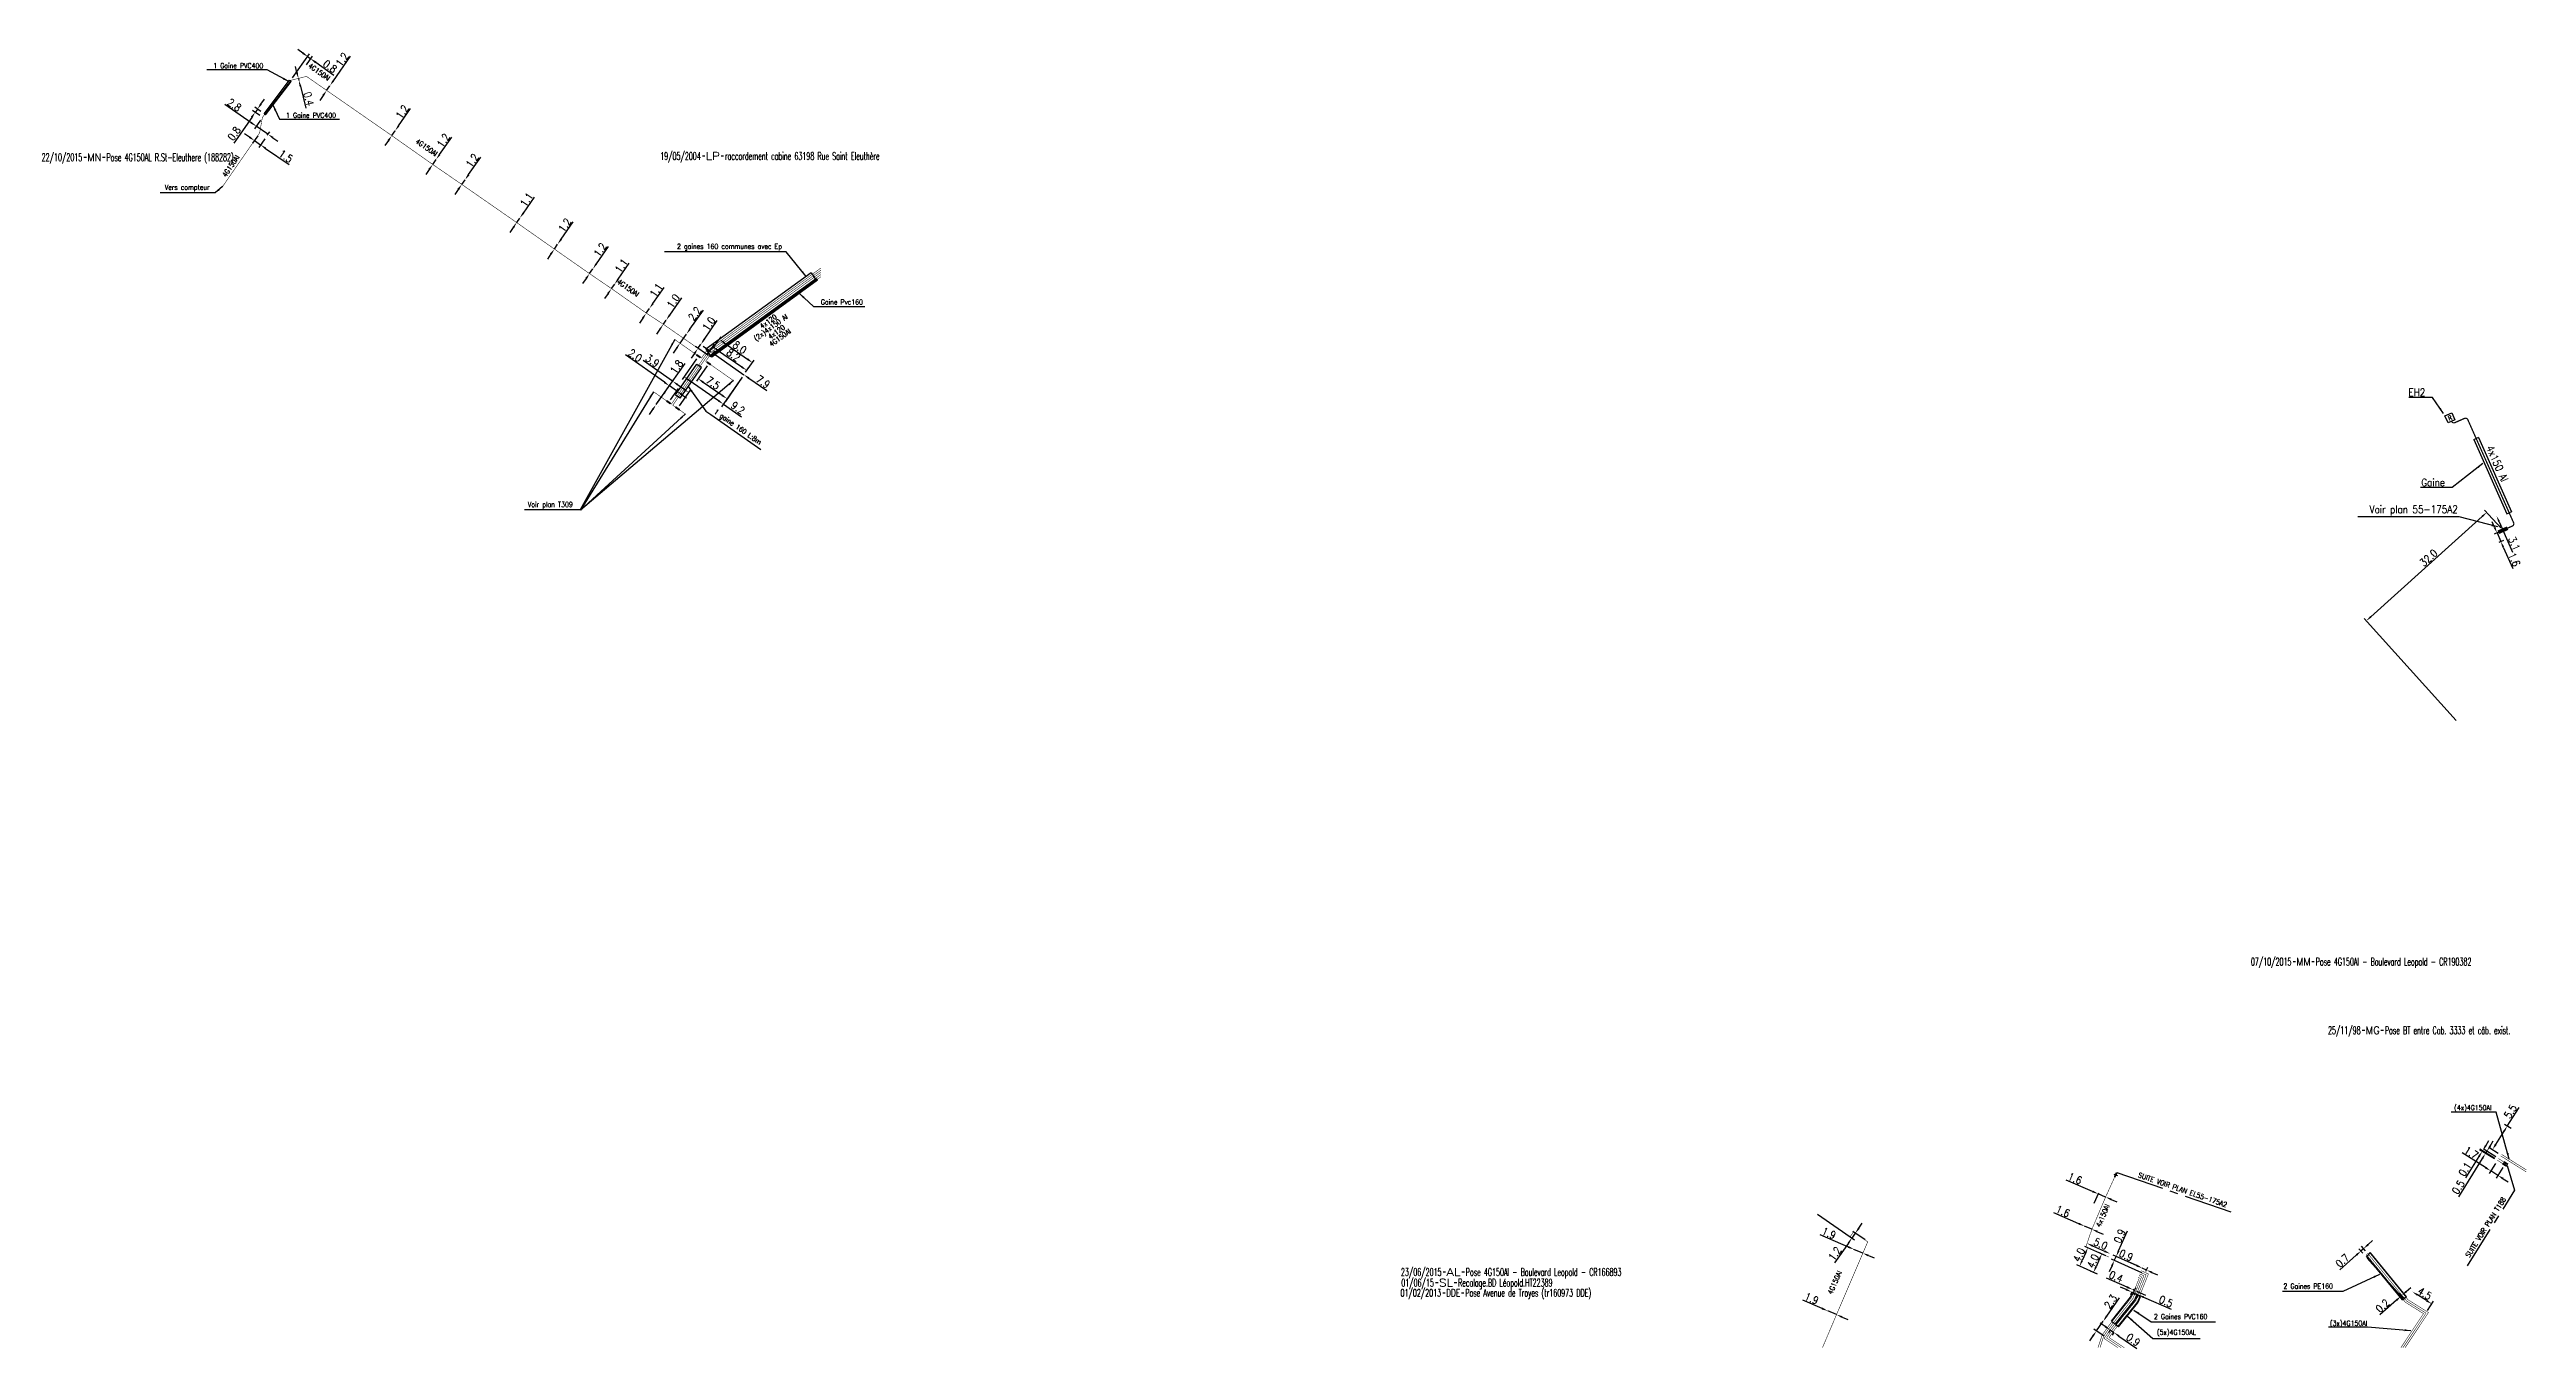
# Model space of a CAD drawing. Header units: millimetres. Extents: x 79134 to 80000, y 145000 to 146008.
# Drawn here: x 79510.7 to 80000.1, y 144999.8 to 145256.6 of the extents above; entities that cross this region are included whole.
import ezdxf
from ezdxf.enums import TextEntityAlignment as Align

# ---------------------------------------------------------------- set-up
doc = ezdxf.new("R2010")
doc.units = ezdxf.units.MM
doc.header["$PDMODE"] = 34
doc.linetypes.add('B_ST_AL', pattern=[2000, 1000, 1000])
doc.linetypes.add('CENTER2', pattern=[28.575, 19.05, -3.175, 3.175, -3.175])
doc.layers.get('0').update_dxf_attribs({"linetype": 'CONTINUOUS'})
doc.layers.get('Defpoints').update_dxf_attribs({"linetype": 'CONTINUOUS'})
for name, color, linetype in [('B_100', 3, 'CONTINUOUS'), ('B_110', 1, 'CONTINUOUS'), ('B_200', 7, 'CONTINUOUS'), ('B_300', 7, 'CONTINUOUS'), ('B_400', 7, 'CONTINUOUS'), ('B_910', 7, 'CONTINUOUS'), ('B_930', 7, 'CENTER2')]:
    doc.layers.add(name, color=color, linetype=linetype)
doc.styles.add('M_ROMANS', font='ROMANS.shx', dxfattribs={"width": 0.75})
doc.styles.get("Standard").update_dxf_attribs({"font": 'romans.shx', "width": 0.85})
doc.dimstyles.get("Standard").update_dxf_attribs({"dimtxt": 1.5, "dimasz": 1.2, "dimexe": 0.625, "dimexo": 0.625, "dimgap": 0.25, "dimtad": 1, "dimdec": 1, "dimzin": 0, "dimdsep": 46, "dimtxsty": 'Standard', "dimcen": -0.5, "dimclrd": 256, "dimclre": 256, "dimclrt": 256, "dimadec": 0, "dimazin": 0, "dimtfac": 1, "dimtdec": 1, "dimtmove": 0, "dimatfit": 3, "dimfxl": 1, "dimtolj": 1, "dimtzin": 0, "dimarcsym": 0})

msp = doc.modelspace()

# ---------------------------------------------------------------- texts
at = {"layer": 'B_100', "linetype": 'Continuous', "width": 0.85}
for s, height, rotation, p in [('4x150 Al', 1.5, 293.9423, (79994.28, 145174.73)), ('4x150Al', 1, 66.9758, (79916.37, 145026.1)), ('4G150Al', 1, 66.9758, (79863.41, 145012.9))]:
    msp.add_text(s, height=height, rotation=rotation, dxfattribs=at).set_placement(p, align=Align.MIDDLE)
at = {"layer": 'B_100', "linetype": 'Continuous', "char_height": 1, "attachment_point": 4, "rotation": 36.0139}
for s, insert in [('\\A1;(2x)4x150 Al', (79650.12, 145199.18)), ('\\A1;4x120', (79651.2, 145201.73)), ('\\A1;4x120', (79652.83, 145199.64))]:
    msp.add_mtext(s, dxfattribs=dict(at, insert=insert))
at = {"layer": 'B_100', "linetype": 'Continuous', "char_height": 1}
for s, insert, attachment_point in [('\\A1;Voir plan T309', (79614.09, 145166.48), 6), ('\\A1;(4x)4G150Al', (79993.15, 145046.6), 9)]:
    msp.add_mtext(s, dxfattribs=dict(at, insert=insert, attachment_point=attachment_point))
at = {"layer": 'B_110', "linetype": 'Continuous', "width": 0.85}
for rotation, p in [(325.2035, (79561.7, 145253.12)), (325.2035, (79582.9, 145238.2)), (56.148, (79545.58, 145231.22)), (325.2035, (79622.73, 145210.43)), (36.0139, (79653.34, 145197.77))]:
    msp.add_text('4G150Al', height=1, rotation=rotation, dxfattribs=at).set_placement(p)
at = {"layer": 'B_110', "linetype": 'Continuous', "char_height": 1}
for s, insert, attachment_point in [('\\A1;Vers compteur', (79542.34, 145228.51), 9), ('\\A1;(3x)4G150Al', (79968.61, 145004), 9), ('\\A1;(5x)4G150AL', (79927.05, 145003.55), 1)]:
    msp.add_mtext(s, dxfattribs=dict(at, insert=insert, attachment_point=attachment_point))
at = {"layer": 'B_200', "linetype": 'Continuous', "insert": (79980.07, 145188.06), "char_height": 1.5, "attachment_point": 9}
msp.add_mtext('EH2', dxfattribs=at)
at = {"layer": 'B_300', "linetype": 'Continuous', "insert": (79986.49, 145164.44), "char_height": 1.5, "attachment_point": 9}
msp.add_mtext('Voir plan 55-175A2', dxfattribs=at)
at = {"layer": 'B_400', "linetype": 'Continuous'}
for s, insert, char_height, attachment_point in [('\\A1;1 Gaine PVC400', (79552.94, 145252.86), 1, 9), ('\\A1;1 Gaine PVC400', (79567.32, 145243.06), 1, 9), ('\\A1;2 gaines 160 communes avec Ep', (79655.41, 145217.48), 1, 6), ('\\A1;Gaine Pvc160', (79663.1, 145207.14), 1, 1), ('Gaine', (79983.93, 145170.24), 1.5, 9), ('\\A1;2 Gaines PE160', (79952.04, 145012.65), 1, 1), ('\\A1;2 Gaines PVC160', (79926.47, 145006.64), 1, 1)]:
    msp.add_mtext(s, dxfattribs=dict(at, insert=insert, char_height=char_height, attachment_point=attachment_point))
at = {"layer": 'B_400', "linetype": 'Continuous', "insert": (79642.06, 145185.02), "char_height": 1, "attachment_point": 4, "rotation": 325.0303}
msp.add_mtext('\\A1;1 gaine 160 L:8m', dxfattribs=at)
at = {"layer": 'B_930', "linetype": 'Continuous', "width": 0.85}
for s, rotation, p in [('SUITE VOIR PLAN EL55-175A2', 340.9707, (79923.23, 145033.72)), ('SUITE VOIR PLAN T188', 57.8534, (79988.77, 145017.73))]:
    msp.add_text(s, height=1, rotation=rotation, dxfattribs=at).set_placement(p)

# ---------------------------------------------------------------- blocks, each defined once
blk = doc.blocks.new('GIS_MODF')
at = {"color": 0, "linetype": 'Continuous', "flags": 128}
for points in [[(-2.18, -0.01), (-1.68, -0.01)], [(1.52, -0.01), (2.02, -0.01)]]:
    blk.add_lwpolyline(points, dxfattribs=at)
at = {"color": 0, "linetype": 'Continuous', "width": 0.5}
blk.add_attdef('DATE', text='', height=1.5, dxfattribs=at).set_placement((-2.5, -0.8), align=Align.RIGHT)
at = {"color": 0, "linetype": 'Continuous', "width": 1.771291}
blk.add_attdef('USER', text='', height=1.5, dxfattribs=at).set_placement((-1.51, -0.8), (1.28, -0.8), align=Align.FIT)
at = {"color": 0, "linetype": 'Continuous', "width": 0.5}
blk.add_attdef('DESC', (2.29, -0.8), '', height=1.5, dxfattribs=at)
blk = doc.blocks.new('*D143')
at = {"layer": 'B_110', "linetype": 'Continuous', "lineweight": -2, "transparency": 16777216}
for p, q in [((79916.83, 145004.19), (79915.84, 145004.87)), ((79917.82, 145003.52), (79917.45, 145002.99)), ((79917.81, 145003.5), (79918.55, 145002.99)), ((79918.56, 145003), (79918.19, 145002.48)), ((79919.53, 145002.3), (79923.07, 144999.84))]:
    blk.add_line(p, q, dxfattribs=at)
at = {"layer": 'B_110', "linetype": 'Continuous', "transparency": 16777216}
for points in [[(79916.94, 145004.35), (79916.71, 145004.02), (79917.81, 145003.5)], [(79919.65, 145002.47), (79919.42, 145002.14), (79918.55, 145002.99)]]:
    blk.add_solid(points, dxfattribs=at)
at = {"layer": 'Defpoints', "color": 0, "linetype": 'Continuous', "transparency": 16777216}
for p in [(79918.18, 145004.03), (79918.55, 145002.99), (79918.92, 145003.51)]:
    blk.add_point(p, dxfattribs=at)
at = {"layer": 'B_110', "linetype": 'Continuous', "transparency": 16777216, "insert": (79922.37, 145001.55), "char_height": 1.5, "attachment_point": 5, "rotation": 325.1443}
blk.add_mtext('\\A1;0.9', dxfattribs=at)
blk = doc.blocks.new('*D144')
at = {"layer": 'B_100', "linetype": 'Continuous', "lineweight": -2, "transparency": 16777216}
for p, q in [((79921.16, 145011.96), (79917.1, 145013.74)), ((79922.24, 145010.45), (79922.87, 145011.89)), ((79922.62, 145011.32), (79922.26, 145011.48)), ((79923.72, 145010.84), (79924.82, 145010.36))]:
    blk.add_line(p, q, dxfattribs=at)
at = {"layer": 'B_100', "linetype": 'Continuous', "transparency": 16777216}
for points in [[(79921.24, 145012.15), (79921.08, 145011.78), (79922.26, 145011.48)], [(79923.8, 145011.02), (79923.64, 145010.66), (79922.62, 145011.32)]]:
    blk.add_solid(points, dxfattribs=at)
at = {"layer": 'Defpoints', "color": 0, "linetype": 'Continuous', "transparency": 16777216}
for p in [(79921.99, 145009.88), (79922.26, 145011.48), (79922.26, 145011.48)]:
    blk.add_point(p, dxfattribs=at)
at = {"layer": 'B_100', "linetype": 'Continuous', "transparency": 16777216, "insert": (79918.98, 145014.01), "char_height": 1.5, "attachment_point": 5, "rotation": 336.3586}
blk.add_mtext('\\A1;0.4', dxfattribs=at)
blk = doc.blocks.new('*D145')
at = {"layer": 'B_100', "linetype": 'Continuous', "lineweight": -2, "transparency": 16777216}
for p, q in [((79916.94, 145018.18), (79915.57, 145018.79)), ((79915.32, 145014.52), (79913.95, 145015.13)), ((79915.66, 145017.44), (79915.01, 145015.98))]:
    blk.add_line(p, q, dxfattribs=at)
at = {"layer": 'B_100', "linetype": 'Continuous', "transparency": 16777216}
for points in [[(79915.47, 145017.52), (79915.84, 145017.36), (79916.15, 145018.53)], [(79914.82, 145016.06), (79915.19, 145015.89), (79914.52, 145014.88)]]:
    blk.add_solid(points, dxfattribs=at)
at = {"layer": 'Defpoints', "color": 0, "linetype": 'Continuous', "transparency": 16777216}
for p in [(79914.52, 145014.88), (79915.89, 145014.27), (79917.52, 145017.92)]:
    blk.add_point(p, dxfattribs=at)
at = {"layer": 'B_100', "linetype": 'Continuous', "transparency": 16777216, "insert": (79914.42, 145017.11), "char_height": 1.5, "attachment_point": 5, "rotation": 65.9879}
blk.add_mtext('\\A1;4.0', dxfattribs=at)
blk = doc.blocks.new('*D146')
at = {"layer": 'B_100', "linetype": 'Continuous', "lineweight": -2, "transparency": 16777216}
for p, q in [((79912.91, 145018.66), (79912.26, 145017.2)), ((79916.94, 145018.18), (79912.83, 145020.01)), ((79915.32, 145014.52), (79911.2, 145016.36))]:
    blk.add_line(p, q, dxfattribs=at)
at = {"layer": 'B_100', "linetype": 'Continuous', "transparency": 16777216}
for points in [[(79912.73, 145018.74), (79913.09, 145018.58), (79913.4, 145019.76)], [(79912.08, 145017.28), (79912.44, 145017.12), (79911.77, 145016.1)]]:
    blk.add_solid(points, dxfattribs=at)
at = {"layer": 'Defpoints', "color": 0, "linetype": 'Continuous', "transparency": 16777216}
for p in [(79911.77, 145016.1), (79915.89, 145014.27), (79917.52, 145017.92)]:
    blk.add_point(p, dxfattribs=at)
at = {"layer": 'B_100', "linetype": 'Continuous', "transparency": 16777216, "insert": (79911.67, 145018.34), "char_height": 1.5, "attachment_point": 5, "rotation": 65.9879}
blk.add_mtext('\\A1;4.0', dxfattribs=at)
blk = doc.blocks.new('*D147')
at = {"layer": 'B_100', "linetype": 'Continuous', "lineweight": -2, "transparency": 16777216}
for p, q in [((79911.63, 145024.5), (79906.7, 145026.62)), ((79914.2, 145023.4), (79912.73, 145024.03)), ((79915.3, 145022.92), (79916.41, 145022.45))]:
    blk.add_line(p, q, dxfattribs=at)
at = {"layer": 'B_100', "linetype": 'Continuous', "transparency": 16777216}
for points in [[(79911.71, 145024.69), (79911.55, 145024.32), (79912.73, 145024.03)], [(79915.38, 145023.11), (79915.22, 145022.74), (79914.2, 145023.4)]]:
    blk.add_solid(points, dxfattribs=at)
at = {"layer": 'Defpoints', "color": 0, "linetype": 'Continuous', "transparency": 16777216}
for p in [(79912.73, 145024.03), (79912.73, 145024.03), (79914.2, 145023.4)]:
    blk.add_point(p, dxfattribs=at)
at = {"layer": 'B_100', "linetype": 'Continuous', "transparency": 16777216, "insert": (79908.47, 145026.95), "char_height": 1.5, "attachment_point": 5, "rotation": 336.7573}
blk.add_mtext('\\A1;1.6', dxfattribs=at)
blk = doc.blocks.new('*D148')
at = {"layer": 'B_100', "linetype": 'Continuous', "lineweight": -2, "transparency": 16777216}
blk.add_line((79914.34, 145020.13), (79916.71, 145019.06), dxfattribs=at)
at = {"layer": 'B_100', "linetype": 'Continuous', "transparency": 16777216}
for points in [[(79914.42, 145020.31), (79914.25, 145019.94), (79913.24, 145020.62)], [(79916.79, 145019.24), (79916.63, 145018.88), (79917.8, 145018.57)]]:
    blk.add_solid(points, dxfattribs=at)
at = {"layer": 'Defpoints', "color": 0, "linetype": 'Continuous', "transparency": 16777216}
for p in [(79913.24, 145020.62), (79917.8, 145018.57), (79917.8, 145018.57)]:
    blk.add_point(p, dxfattribs=at)
at = {"layer": 'B_100', "linetype": 'Continuous', "transparency": 16777216, "insert": (79915.93, 145020.51), "char_height": 1.5, "attachment_point": 5, "rotation": 335.8069}
blk.add_mtext('\\A1;5.0', dxfattribs=at)
blk = doc.blocks.new('*D149')
at = {"layer": 'B_100', "linetype": 'Continuous', "lineweight": -2, "transparency": 16777216}
for p, q in [((79914.33, 145030.87), (79909.1, 145033.09)), ((79915.19, 145029.82), (79915.19, 145029.82)), ((79916.91, 145029.77), (79915.44, 145030.4)), ((79916.67, 145029.2), (79916.67, 145029.2)), ((79918.01, 145029.3), (79919.12, 145028.83))]:
    blk.add_line(p, q, dxfattribs=at)
at = {"layer": 'B_100', "linetype": 'Continuous', "transparency": 16777216}
for points in [[(79914.41, 145031.05), (79914.25, 145030.68), (79915.44, 145030.4)], [(79918.09, 145029.49), (79917.94, 145029.12), (79916.91, 145029.77)]]:
    blk.add_solid(points, dxfattribs=at)
at = {"layer": 'Defpoints', "color": 0, "linetype": 'Continuous', "transparency": 16777216}
for p in [(79915.44, 145030.4), (79915.44, 145030.4), (79916.91, 145029.77)]:
    blk.add_point(p, dxfattribs=at)
at = {"layer": 'B_100', "linetype": 'Continuous', "transparency": 16777216, "insert": (79910.87, 145033.43), "char_height": 1.5, "attachment_point": 5, "rotation": 336.9759}
blk.add_mtext('\\A1;1.6', dxfattribs=at)
blk = doc.blocks.new('B_300_04')
at = {"color": 0, "linetype": 'Continuous'}
blk.add_line((0, 0.75), (0, -0.75), dxfattribs=at)
blk.add_solid([(-1, 0.375), (-1, -0.375), (1, 0.375), (1, -0.375)], dxfattribs=at)
at = {"color": 0, "linetype": 'Continuous', "style": 'M_ROMANS', "width": 0.75, "flags": 3}
for tag, p in [('DEF_LEG', (0, -4.25)), ('DEF_COUP', (0, -6.75)), ('DEF_TYPE', (0, -9.25))]:
    blk.add_attdef(tag, text='', height=1.2, dxfattribs=at).set_placement(p, align=Align.MIDDLE)
blk = doc.blocks.new('*D150')
at = {"layer": 'B_100', "linetype": 'Continuous', "lineweight": -2, "transparency": 16777216}
for p, q in [((79993.72, 145037.29), (79990.78, 145039.13)), ((79993.77, 145037.37), (79990.83, 145039.22)), ((79991.36, 145038.89), (79991.31, 145038.8)), ((79992, 145039.9), (79992.64, 145040.92)), ((79990.67, 145037.79), (79988.01, 145033.55))]:
    blk.add_line(p, q, dxfattribs=at)
at = {"layer": 'B_100', "linetype": 'Continuous', "transparency": 16777216}
for points in [[(79990.5, 145037.89), (79990.84, 145037.68), (79991.31, 145038.8)], [(79991.83, 145040.01), (79992.17, 145039.8), (79991.36, 145038.89)]]:
    blk.add_solid(points, dxfattribs=at)
at = {"layer": 'Defpoints', "color": 0, "linetype": 'Continuous', "transparency": 16777216}
for p in [(79991.31, 145038.8), (79994.25, 145036.96), (79994.3, 145037.04)]:
    blk.add_point(p, dxfattribs=at)
at = {"layer": 'B_100', "linetype": 'Continuous', "transparency": 16777216, "insert": (79987.91, 145035.27), "char_height": 1.5, "attachment_point": 5, "rotation": 57.8811}
blk.add_mtext('\\A1;0.1', dxfattribs=at)
blk = doc.blocks.new('*D151')
at = {"layer": 'B_300', "linetype": 'Continuous', "lineweight": -2, "transparency": 16777216}
for p, q in [((79991.97, 145035.58), (79987.34, 145038.48)), ((79993.91, 145036.43), (79992.65, 145034.42)), ((79994.42, 145034.04), (79992.98, 145034.95)), ((79995.41, 145035.61), (79994.09, 145033.51)), ((79995.44, 145033.4), (79996.46, 145032.77))]:
    blk.add_line(p, q, dxfattribs=at)
at = {"layer": 'B_300', "linetype": 'Continuous', "transparency": 16777216}
for points in [[(79992.07, 145035.75), (79991.86, 145035.41), (79992.98, 145034.95)], [(79995.55, 145033.57), (79995.33, 145033.23), (79994.42, 145034.04)]]:
    blk.add_solid(points, dxfattribs=at)
at = {"layer": 'Defpoints', "color": 0, "linetype": 'Continuous', "transparency": 16777216}
for p in [(79992.98, 145034.95), (79994.25, 145036.96), (79995.74, 145036.14)]:
    blk.add_point(p, dxfattribs=at)
at = {"layer": 'B_300', "linetype": 'Continuous', "transparency": 16777216, "insert": (79989.14, 145038.54), "char_height": 1.5, "attachment_point": 5, "rotation": 327.8811}
blk.add_mtext('\\A1;1.7', dxfattribs=at)
blk = doc.blocks.new('B_300_03')
at = {"color": 0, "linetype": 'Continuous'}
blk.add_solid([(-0.5, 0.19), (-0.5, -0.19), (0.5, 0.19), (0.5, -0.19)], dxfattribs=at)
at = {"color": 0, "linetype": 'Continuous', "width": 0.75, "flags": 3}
for tag, p in [('DEF_LEG', (0, -4.25)), ('DEF_COUP', (0, -6.25)), ('DEF_TYPE', (0, -8.25))]:
    blk.add_attdef(tag, text='', height=1.2, dxfattribs=at).set_placement(p, align=Align.MIDDLE)
blk = doc.blocks.new('*D152')
at = {"layer": 'B_100', "linetype": 'Continuous', "lineweight": -2, "transparency": 16777216}
for p, q in [((79997.05, 145043.29), (79995.73, 145044.12)), ((79996.26, 145043.79), (79998.58, 145047.49)), ((79994.49, 145038.4), (79992.8, 145039.46)), ((79993.97, 145040.15), (79995.62, 145042.77))]:
    blk.add_line(p, q, dxfattribs=at)
at = {"layer": 'B_100', "linetype": 'Continuous', "transparency": 16777216}
for points in [[(79995.45, 145042.88), (79995.79, 145042.67), (79996.26, 145043.79)], [(79993.8, 145040.25), (79994.14, 145040.04), (79993.33, 145039.13)]]:
    blk.add_solid(points, dxfattribs=at)
at = {"layer": 'Defpoints', "color": 0, "linetype": 'Continuous', "transparency": 16777216}
for p in [(79996.26, 145043.79), (79997.58, 145042.96), (79995.02, 145038.07)]:
    blk.add_point(p, dxfattribs=at)
at = {"layer": 'B_100', "linetype": 'Continuous', "transparency": 16777216, "insert": (79996.89, 145046.68), "char_height": 1.5, "attachment_point": 5, "rotation": 57.8811}
blk.add_mtext('\\A1;5.5', dxfattribs=at)
blk = doc.blocks.new('*D153')
at = {"layer": 'B_100', "linetype": 'Continuous', "lineweight": -2, "transparency": 16777216}
for p, q in [((79993.72, 145037.29), (79991.43, 145038.72)), ((79994, 145037.7), (79991.7, 145039.15)), ((79992.23, 145038.81), (79991.96, 145038.39)), ((79992.87, 145039.83), (79993.5, 145040.85)), ((79991.32, 145037.37), (79986.6, 145029.84))]:
    blk.add_line(p, q, dxfattribs=at)
at = {"layer": 'B_100', "linetype": 'Continuous', "transparency": 16777216}
for points in [[(79991.16, 145037.48), (79991.49, 145037.27), (79991.96, 145038.39)], [(79992.7, 145039.94), (79993.04, 145039.72), (79992.23, 145038.81)]]:
    blk.add_solid(points, dxfattribs=at)
at = {"layer": 'Defpoints', "color": 0, "linetype": 'Continuous', "transparency": 16777216}
for p in [(79991.96, 145038.39), (79994.25, 145036.96), (79994.53, 145037.37)]:
    blk.add_point(p, dxfattribs=at)
at = {"layer": 'B_100', "linetype": 'Continuous', "transparency": 16777216, "insert": (79986.59, 145031.71), "char_height": 1.5, "attachment_point": 5, "rotation": 57.8811}
blk.add_mtext('\\A1;0.5', dxfattribs=at)
blk = doc.blocks.new('*D154')
at = {"layer": 'B_110', "linetype": 'Continuous', "lineweight": -2, "transparency": 16777216}
for p, q in [((79967.73, 145018.66), (79966.92, 145019.56)), ((79967.86, 145019.56), (79967.34, 145019.1)), ((79968.25, 145019.12), (79967.45, 145020.03)), ((79968.76, 145020.36), (79969.65, 145021.16)), ((79966.44, 145018.3), (79963.18, 145015.39))]:
    blk.add_line(p, q, dxfattribs=at)
at = {"layer": 'B_110', "linetype": 'Continuous', "transparency": 16777216}
for points in [[(79966.31, 145018.45), (79966.58, 145018.15), (79967.34, 145019.1)], [(79968.62, 145020.51), (79968.89, 145020.21), (79967.86, 145019.56)]]:
    blk.add_solid(points, dxfattribs=at)
at = {"layer": 'Defpoints', "color": 0, "linetype": 'Continuous', "transparency": 16777216}
for p in [(79967.34, 145019.1), (79968.67, 145018.66), (79968.15, 145018.19)]:
    blk.add_point(p, dxfattribs=at)
at = {"layer": 'B_110', "linetype": 'Continuous', "transparency": 16777216, "insert": (79963.7, 145017.19), "char_height": 1.5, "attachment_point": 5, "rotation": 41.6859}
blk.add_mtext('\\A1;0.7', dxfattribs=at)
blk = doc.blocks.new('*D155')
at = {"layer": 'B_110', "linetype": 'Continuous', "lineweight": -2, "transparency": 16777216}
for p, q in [((79968.56, 145017.72), (79975.68, 145009.71)), ((79974.37, 145009.38), (79971.1, 145006.48)), ((79975.97, 145009.69), (79975, 145010.78)), ((79975.42, 145010.31), (79975.27, 145010.18)), ((79976.31, 145011.11), (79977.21, 145011.9))]:
    blk.add_line(p, q, dxfattribs=at)
at = {"layer": 'B_110', "linetype": 'Continuous', "transparency": 16777216}
for points in [[(79974.24, 145009.53), (79974.5, 145009.23), (79975.27, 145010.18)], [(79976.18, 145011.26), (79976.45, 145010.96), (79975.42, 145010.31)]]:
    blk.add_solid(points, dxfattribs=at)
at = {"layer": 'Defpoints', "color": 0, "linetype": 'Continuous', "transparency": 16777216}
for p in [(79968.15, 145018.19), (79975.27, 145010.18), (79976.38, 145009.22)]:
    blk.add_point(p, dxfattribs=at)
at = {"layer": 'B_110', "linetype": 'Continuous', "transparency": 16777216, "insert": (79971.62, 145008.28), "char_height": 1.5, "attachment_point": 5, "rotation": 41.6265}
blk.add_mtext('\\A1;0.2', dxfattribs=at)
blk = doc.blocks.new('*D156')
at = {"layer": 'B_110', "linetype": 'Continuous', "lineweight": -2, "transparency": 16777216}
for p, q in [((79980.32, 145009.29), (79978.54, 145010.41)), ((79980.53, 145007.36), (79981.67, 145009.18))]:
    blk.add_line(p, q, dxfattribs=at)
at = {"layer": 'B_110', "linetype": 'Continuous', "transparency": 16777216}
for points in [[(79978.65, 145010.58), (79978.44, 145010.24), (79977.53, 145011.04)], [(79980.43, 145009.46), (79980.22, 145009.12), (79981.34, 145008.65)]]:
    blk.add_solid(points, dxfattribs=at)
at = {"layer": 'Defpoints', "color": 0, "linetype": 'Continuous', "transparency": 16777216}
for p in [(79977.53, 145011.04), (79977.53, 145011.04), (79980.2, 145006.83)]:
    blk.add_point(p, dxfattribs=at)
at = {"layer": 'B_110', "linetype": 'Continuous', "transparency": 16777216, "insert": (79979.96, 145010.7), "char_height": 1.5, "attachment_point": 5, "rotation": 327.9026}
blk.add_mtext('\\A1;4.5', dxfattribs=at)
blk = doc.blocks.new('*D157')
at = {"layer": 'B_110', "linetype": 'Continuous', "lineweight": -2, "transparency": 16777216}
for p, q in [((79917.12, 145006.23), (79919.64, 145009.84)), ((79915.09, 145003.31), (79916.44, 145005.24)), ((79914.41, 145002.33), (79913.72, 145001.34)), ((79916.59, 145002.27), (79914.58, 145003.67))]:
    blk.add_line(p, q, dxfattribs=at)
at = {"layer": 'B_110', "linetype": 'Continuous', "transparency": 16777216}
for points in [[(79916.96, 145006.34), (79917.29, 145006.11), (79916.44, 145005.24)], [(79914.24, 145002.44), (79914.57, 145002.21), (79915.09, 145003.31)]]:
    blk.add_solid(points, dxfattribs=at)
at = {"layer": 'Defpoints', "color": 0, "linetype": 'Continuous', "transparency": 16777216}
for p in [(79916.44, 145005.24), (79916.44, 145005.24), (79917.1, 145001.91)]:
    blk.add_point(p, dxfattribs=at)
at = {"layer": 'B_110', "linetype": 'Continuous', "transparency": 16777216, "insert": (79917.91, 145009.11), "char_height": 1.5, "attachment_point": 5, "rotation": 55.1443}
blk.add_mtext('\\A1;2.3', dxfattribs=at)
blk = doc.blocks.new('*D158')
at = {"layer": 'B_110', "linetype": 'Continuous', "lineweight": -2, "transparency": 16777216}
for p, q in [((79919.48, 145019.13), (79921.25, 145023.06)), ((79918.13, 145016.12), (79917.64, 145015.02)), ((79924.04, 145014.78), (79918.05, 145017.47)), ((79923.58, 145015.97), (79918.42, 145018.29)), ((79918.62, 145017.21), (79918.99, 145018.03))]:
    blk.add_line(p, q, dxfattribs=at)
at = {"layer": 'B_110', "linetype": 'Continuous', "transparency": 16777216}
for points in [[(79919.3, 145019.21), (79919.67, 145019.04), (79918.99, 145018.03)], [(79917.95, 145016.2), (79918.32, 145016.03), (79918.62, 145017.21)]]:
    blk.add_solid(points, dxfattribs=at)
at = {"layer": 'Defpoints', "color": 0, "linetype": 'Continuous', "transparency": 16777216}
for p in [(79918.99, 145018.03), (79924.15, 145015.72), (79924.61, 145014.53)]:
    blk.add_point(p, dxfattribs=at)
at = {"layer": 'B_110', "linetype": 'Continuous', "transparency": 16777216, "insert": (79919.7, 145022.05), "char_height": 1.5, "attachment_point": 5, "rotation": 65.8382}
blk.add_mtext('\\A1;0.9', dxfattribs=at)
blk = doc.blocks.new('*D159')
at = {"layer": 'B_110', "linetype": 'Continuous', "lineweight": -2, "transparency": 16777216}
for p, q in [((79923.06, 145016.21), (79919.13, 145017.97)), ((79924.98, 145015.35), (79924.16, 145015.72)), ((79924.41, 145016.29), (79924.41, 145016.29)), ((79924.86, 145015.1), (79925.23, 145015.92)), ((79926.07, 145014.86), (79927.17, 145014.37))]:
    blk.add_line(p, q, dxfattribs=at)
at = {"layer": 'B_110', "linetype": 'Continuous', "transparency": 16777216}
for points in [[(79923.14, 145016.39), (79922.98, 145016.03), (79924.16, 145015.72)], [(79926.15, 145015.04), (79925.99, 145014.67), (79924.98, 145015.35)]]:
    blk.add_solid(points, dxfattribs=at)
at = {"layer": 'Defpoints', "color": 0, "linetype": 'Continuous', "transparency": 16777216}
for p in [(79924.16, 145015.72), (79924.16, 145015.72), (79924.61, 145014.53)]:
    blk.add_point(p, dxfattribs=at)
at = {"layer": 'B_110', "linetype": 'Continuous', "transparency": 16777216, "insert": (79920.96, 145018.25), "char_height": 1.5, "attachment_point": 5, "rotation": 335.8382}
blk.add_mtext('\\A1;0.9', dxfattribs=at)
blk = doc.blocks.new('*D160')
at = {"layer": 'B_110', "linetype": 'Continuous', "lineweight": -2, "transparency": 16777216}
for p, q in [((79920.95, 145011.49), (79919.85, 145011.97)), ((79922, 145010.91), (79921.8, 145010.44)), ((79922.05, 145011.01), (79923.32, 145010.45)), ((79923.28, 145010.35), (79923.07, 145009.88)), ((79924.42, 145009.97), (79929.89, 145007.58))]:
    blk.add_line(p, q, dxfattribs=at)
at = {"layer": 'B_110', "linetype": 'Continuous', "transparency": 16777216}
for points in [[(79921.03, 145011.67), (79920.87, 145011.31), (79922.05, 145011.01)], [(79924.5, 145010.15), (79924.34, 145009.79), (79923.32, 145010.45)]]:
    blk.add_solid(points, dxfattribs=at)
at = {"layer": 'Defpoints', "color": 0, "linetype": 'Continuous', "transparency": 16777216}
for p in [(79922.05, 145011.01), (79922.26, 145011.48), (79923.53, 145010.92)]:
    blk.add_point(p, dxfattribs=at)
at = {"layer": 'B_110', "linetype": 'Continuous', "transparency": 16777216, "insert": (79928.84, 145009.13), "char_height": 1.5, "attachment_point": 5, "rotation": 336.3586}
blk.add_mtext('\\A1;0.5', dxfattribs=at)
blk = doc.blocks.new('*D177')
at = {"layer": 'B_100', "linetype": 'Continuous', "lineweight": -2, "transparency": 16777216}
for p, q in [((79860.9, 145007.74), (79857.1, 145009.36)), ((79863.75, 145006.53), (79862, 145007.27)), ((79864.85, 145006.05), (79865.96, 145005.58))]:
    blk.add_line(p, q, dxfattribs=at)
at = {"layer": 'B_100', "linetype": 'Continuous', "transparency": 16777216}
for points in [[(79860.98, 145007.93), (79860.82, 145007.56), (79862, 145007.27)], [(79864.93, 145006.24), (79864.78, 145005.87), (79863.75, 145006.53)]]:
    blk.add_solid(points, dxfattribs=at)
at = {"layer": 'Defpoints', "color": 0, "linetype": 'Continuous', "transparency": 16777216}
for p in [(79862, 145007.27), (79862, 145007.27), (79863.75, 145006.53)]:
    blk.add_point(p, dxfattribs=at)
at = {"layer": 'B_100', "linetype": 'Continuous', "transparency": 16777216, "insert": (79858.84, 145009.71), "char_height": 1.5, "attachment_point": 5, "rotation": 336.9021}
blk.add_mtext('\\A1;1.9', dxfattribs=at)
blk = doc.blocks.new('*D178')
at = {"layer": 'B_100', "linetype": 'Continuous', "lineweight": -2}
for p, q in [((79866.1, 145019.89), (79860.53, 145022.27)), ((79868.95, 145018.68), (79867.2, 145019.42)), ((79870.05, 145018.21), (79871.16, 145017.74))]:
    blk.add_line(p, q, dxfattribs=at)
at = {"layer": 'B_100', "linetype": 'Continuous'}
for points in [[(79866.18, 145020.08), (79866.02, 145019.71), (79867.2, 145019.42)], [(79870.13, 145018.39), (79869.97, 145018.02), (79868.95, 145018.68)]]:
    blk.add_solid(points, dxfattribs=at)
at = {"layer": 'Defpoints', "color": 0, "linetype": 'Continuous'}
for p in [(79867.2, 145019.42), (79867.2, 145019.42), (79868.95, 145018.68)]:
    blk.add_point(p, dxfattribs=at)
at = {"layer": 'B_100', "linetype": 'Continuous', "insert": (79862.27, 145022.62), "char_height": 1.5, "attachment_point": 5, "rotation": 336.8867}
blk.add_mtext('\\A1;1.9', dxfattribs=at)
blk = doc.blocks.new('*D179')
at = {"layer": 'B_100', "linetype": 'Continuous', "lineweight": -2}
for p, q in [((79859.99, 145026.38), (79867.28, 145021.29)), ((79868.15, 145023.62), (79868.83, 145024.6)), ((79866.09, 145020.67), (79863.38, 145016.78)), ((79867.46, 145022.63), (79866.77, 145021.65)), ((79869.4, 145021.28), (79866.95, 145022.99))]:
    blk.add_line(p, q, dxfattribs=at)
at = {"layer": 'B_100', "linetype": 'Continuous'}
for points in [[(79867.98, 145023.73), (79868.31, 145023.5), (79867.46, 145022.63)], [(79865.92, 145020.78), (79866.25, 145020.55), (79866.77, 145021.65)]]:
    blk.add_solid(points, dxfattribs=at)
at = {"layer": 'Defpoints', "color": 0, "linetype": 'Continuous'}
for p in [(79859.48, 145026.73), (79866.77, 145021.65), (79869.91, 145020.92)]:
    blk.add_point(p, dxfattribs=at)
at = {"layer": 'B_100', "linetype": 'Continuous', "insert": (79863.41, 145018.58), "char_height": 1.5, "attachment_point": 5, "rotation": 55.1094}
blk.add_mtext('\\A1;1.2', dxfattribs=at)
blk = doc.blocks.new('*D48')
at = {"layer": 'B_100', "linetype": 'Continuous', "lineweight": -2}
for p, q in [((79632.27, 145188.83), (79636.27, 145194.48)), ((79629.85, 145185.4), (79629.16, 145184.42)), ((79630.54, 145186.38), (79631.58, 145187.85)), ((79631.05, 145186.02), (79631.05, 145186.02)), ((79632.09, 145187.49), (79632.09, 145187.49))]:
    blk.add_line(p, q, dxfattribs=at)
at = {"layer": 'B_100', "linetype": 'Continuous'}
for points in [[(79629.68, 145185.51), (79630.01, 145185.28), (79630.54, 145186.38)], [(79632.11, 145188.94), (79632.44, 145188.71), (79631.58, 145187.85)]]:
    blk.add_solid(points, dxfattribs=at)
at = {"layer": 'Defpoints', "color": 0, "linetype": 'Continuous'}
for p in [(79630.54, 145186.38), (79630.54, 145186.38), (79631.58, 145187.85)]:
    blk.add_point(p, dxfattribs=at)
at = {"layer": 'B_100', "linetype": 'Continuous', "insert": (79634.59, 145193.84), "char_height": 1.5, "attachment_point": 5, "rotation": 54.7529}
blk.add_mtext('\\A1;1.8', dxfattribs=at)
blk = doc.blocks.new('*D49')
at = {"layer": 'B_100', "linetype": 'Continuous', "lineweight": -2}
for p, q in [((79641.71, 145197.43), (79643.39, 145199.81)), ((79644.01, 145198.61), (79648.58, 145195.38)), ((79648.24, 145192.81), (79649.92, 145195.19))]:
    blk.add_line(p, q, dxfattribs=at)
at = {"layer": 'B_100', "linetype": 'Continuous'}
for points in [[(79644.12, 145198.77), (79643.89, 145198.44), (79643.03, 145199.3)], [(79648.7, 145195.54), (79648.47, 145195.21), (79649.56, 145194.68)]]:
    blk.add_solid(points, dxfattribs=at)
at = {"layer": 'Defpoints', "color": 0, "linetype": 'Continuous'}
for p in [(79641.34, 145196.92), (79649.56, 145194.68), (79647.88, 145192.3)]:
    blk.add_point(p, dxfattribs=at)
at = {"layer": 'B_100', "linetype": 'Continuous', "insert": (79647.06, 145197.68), "char_height": 1.5, "attachment_point": 5, "rotation": 324.7529}
blk.add_mtext('\\A1;8.0', dxfattribs=at)
blk = doc.blocks.new('*D50')
at = {"layer": 'B_100', "linetype": 'Continuous', "lineweight": -2}
for p, q in [((79637.24, 145201.29), (79639.92, 145205.07)), ((79635.28, 145198.51), (79636.55, 145200.31)), ((79634.58, 145197.53), (79633.89, 145196.55))]:
    blk.add_line(p, q, dxfattribs=at)
at = {"layer": 'B_100', "linetype": 'Continuous'}
for points in [[(79637.08, 145201.4), (79637.4, 145201.17), (79636.55, 145200.31)], [(79634.42, 145197.64), (79634.75, 145197.41), (79635.28, 145198.51)]]:
    blk.add_solid(points, dxfattribs=at)
at = {"layer": 'Defpoints', "color": 0, "linetype": 'Continuous'}
for p in [(79636.55, 145200.31), (79636.55, 145200.31), (79635.28, 145198.51)]:
    blk.add_point(p, dxfattribs=at)
at = {"layer": 'B_100', "linetype": 'Continuous', "insert": (79638.18, 145204.36), "char_height": 1.5, "attachment_point": 5, "rotation": 54.7529}
blk.add_mtext('\\A1;2.2', dxfattribs=at)
blk = doc.blocks.new('B_200_01')
at = {"color": 0, "linetype": 'Continuous', "flags": 128}
blk.add_lwpolyline([(-0.75, -0.75), (-0.75, 0.75), (0.75, 0.75), (0.75, -0.75)], close=True, dxfattribs=at)
at = {"color": 0, "linetype": 'Continuous', "style": 'M_ROMANS', "width": 0.75}
blk.add_text('R', height=0.9, dxfattribs=at).set_placement((0, 0), align=Align.MIDDLE)
at = {"color": 0, "linetype": 'Continuous', "style": 'M_ROMANS', "width": 0.75, "flags": 3}
for tag, p in [('DEF_LEG', (0, -5)), ('DEF_COUP', (0, -7.5)), ('DEF_TYPE', (0, -10))]:
    blk.add_attdef(tag, text='', height=1.2, dxfattribs=at).set_placement(p, align=Align.MIDDLE)
blk = doc.blocks.new('*D71')
at = {"layer": 'B_300', "linetype": 'Continuous', "lineweight": -2, "transparency": 16777216}
for p, q in [((79994.97, 145162.02), (79991.78, 145165.55)), ((79969.3, 145144.45), (79991.31, 145164.29)), ((79986.13, 145123.98), (79967.99, 145144.11))]:
    blk.add_line(p, q, dxfattribs=at)
at = {"layer": 'B_300', "linetype": 'Continuous', "transparency": 16777216}
for points in [[(79991.18, 145164.43), (79991.44, 145164.14), (79992.2, 145165.09)], [(79969.17, 145144.6), (79969.43, 145144.3), (79968.41, 145143.65)]]:
    blk.add_solid(points, dxfattribs=at)
at = {"layer": 'Defpoints', "color": 0, "linetype": 'Continuous', "transparency": 16777216}
for p in [(79992.2, 145165.09), (79995.39, 145161.55), (79986.55, 145123.52)]:
    blk.add_point(p, dxfattribs=at)
at = {"layer": 'B_300', "linetype": 'Continuous', "transparency": 16777216, "insert": (79980.72, 145156.09), "char_height": 1.5, "attachment_point": 5, "rotation": 42.0238}
blk.add_mtext('\\A1;32.0', dxfattribs=at)
blk = doc.blocks.new('*D72')
at = {"layer": 'B_300', "linetype": 'Continuous', "lineweight": -2, "transparency": 16777216}
for p, q in [((79994.64, 145163.24), (79994.9, 145162.65)), ((79995.39, 145161.55), (79997.29, 145157.24))]:
    blk.add_line(p, q, dxfattribs=at)
at = {"layer": 'B_300', "linetype": 'Continuous', "transparency": 16777216}
for points in [[(79994.83, 145163.33), (79994.46, 145163.16), (79994.16, 145164.34)], [(79995.09, 145162.73), (79994.72, 145162.57), (79995.39, 145161.55)]]:
    blk.add_solid(points, dxfattribs=at)
at = {"layer": 'Defpoints', "color": 0, "linetype": 'Continuous', "transparency": 16777216}
for p in [(79994.16, 145164.34), (79995.39, 145161.55), (79995.39, 145161.55)]:
    blk.add_point(p, dxfattribs=at)
at = {"layer": 'B_300', "linetype": 'Continuous', "transparency": 16777216, "insert": (79997.64, 145158.93), "char_height": 1.5, "attachment_point": 5, "rotation": 293.8094}
blk.add_mtext('\\A1;3.1', dxfattribs=at)
blk = doc.blocks.new('*D73')
at = {"layer": 'B_300', "linetype": 'Continuous', "lineweight": -2, "transparency": 16777216}
for p, q in [((79993.75, 145162.14), (79993.26, 145163.24)), ((79994.82, 145161.3), (79993.66, 145160.79)), ((79994.23, 145161.04), (79994.98, 145159.34)), ((79994.68, 145159.2), (79995.55, 145159.59)), ((79995.47, 145158.24), (79997.34, 145154))]:
    blk.add_line(p, q, dxfattribs=at)
at = {"layer": 'B_300', "linetype": 'Continuous', "transparency": 16777216}
for points in [[(79993.93, 145162.22), (79993.56, 145162.06), (79994.23, 145161.04)], [(79995.65, 145158.32), (79995.28, 145158.16), (79994.98, 145159.34)]]:
    blk.add_solid(points, dxfattribs=at)
at = {"layer": 'Defpoints', "color": 0, "linetype": 'Continuous', "transparency": 16777216}
for p in [(79995.39, 145161.55), (79994.1, 145158.95), (79994.98, 145159.34)]:
    blk.add_point(p, dxfattribs=at)
at = {"layer": 'B_300', "linetype": 'Continuous', "transparency": 16777216, "insert": (79997.65, 145155.77), "char_height": 1.5, "attachment_point": 5, "rotation": 293.8094}
blk.add_mtext('\\A1;1.6', dxfattribs=at)
blk = doc.blocks.new('*D161')
at = {"layer": 'B_110', "linetype": 'Continuous', "lineweight": -2}
for p, q in [((79550.2, 145239.25), (79549.21, 145239.93)), ((79551.85, 145239.53), (79550.83, 145238.05)), ((79553.26, 145238.93), (79552.06, 145237.2)), ((79551.19, 145238.57), (79552.42, 145237.71)), ((79553.41, 145237.03), (79558.07, 145233.81))]:
    blk.add_line(p, q, dxfattribs=at)
at = {"layer": 'B_110', "linetype": 'Continuous'}
for points in [[(79550.31, 145239.41), (79550.09, 145239.08), (79551.19, 145238.57)], [(79553.52, 145237.19), (79553.29, 145236.87), (79552.42, 145237.71)]]:
    blk.add_solid(points, dxfattribs=at)
at = {"layer": 'Defpoints', "color": 0, "linetype": 'Continuous'}
for p in [(79552.21, 145240.04), (79553.62, 145239.44), (79552.42, 145237.71)]:
    blk.add_point(p, dxfattribs=at)
at = {"layer": 'B_110', "linetype": 'Continuous', "insert": (79557.41, 145235.48), "char_height": 1.5, "attachment_point": 5, "rotation": 325.3321}
blk.add_mtext('\\A1;1.5', dxfattribs=at)
blk = doc.blocks.new('*D162')
at = {"layer": 'B_110', "linetype": 'Continuous', "lineweight": -2}
for p, q in [((79550.58, 145242.08), (79545.36, 145245.69)), ((79552.41, 145242.62), (79551.21, 145240.89)), ((79553.87, 145239.81), (79551.57, 145241.4)), ((79553.74, 145239.62), (79554.22, 145240.32)), ((79554.86, 145239.12), (79555.84, 145238.44))]:
    blk.add_line(p, q, dxfattribs=at)
at = {"layer": 'B_110', "linetype": 'Continuous'}
for points in [[(79550.69, 145242.25), (79550.46, 145241.92), (79551.57, 145241.4)], [(79554.97, 145239.29), (79554.74, 145238.96), (79553.87, 145239.81)]]:
    blk.add_solid(points, dxfattribs=at)
at = {"layer": 'Defpoints', "color": 0, "linetype": 'Continuous'}
for p in [(79552.77, 145243.14), (79553.38, 145239.1), (79553.87, 145239.81)]:
    blk.add_point(p, dxfattribs=at)
at = {"layer": 'B_110', "linetype": 'Continuous', "insert": (79547.23, 145245.61), "char_height": 1.5, "attachment_point": 5, "rotation": 325.3321}
blk.add_mtext('\\A1;2.8', dxfattribs=at)
blk = doc.blocks.new('*D163')
at = {"layer": 'B_110', "linetype": 'Continuous', "lineweight": -2}
for p, q in [((79552.25, 145243.49), (79550.82, 145244.49)), ((79552.46, 145244.33), (79551.28, 145245.15)), ((79551.79, 145244.79), (79551.34, 145244.13)), ((79552.48, 145245.77), (79553.17, 145246.76)), ((79550.65, 145243.15), (79547.1, 145238.07))]:
    blk.add_line(p, q, dxfattribs=at)
at = {"layer": 'B_110', "linetype": 'Continuous'}
for points in [[(79550.48, 145243.27), (79550.81, 145243.04), (79551.34, 145244.13)], [(79552.32, 145245.89), (79552.65, 145245.66), (79551.79, 145244.79)]]:
    blk.add_solid(points, dxfattribs=at)
at = {"layer": 'Defpoints', "color": 0, "linetype": 'Continuous'}
for p in [(79551.79, 145244.79), (79552.97, 145243.97), (79552.77, 145243.14)]:
    blk.add_point(p, dxfattribs=at)
at = {"layer": 'B_110', "linetype": 'Continuous', "insert": (79547.19, 145239.95), "char_height": 1.5, "attachment_point": 5, "rotation": 55.0636}
blk.add_mtext('\\A1;0.8', dxfattribs=at)
blk = doc.blocks.new('*D164')
at = {"layer": 'B_110', "linetype": 'Continuous', "lineweight": -2}
for p, q in [((79559.59, 145252.01), (79559.3, 145253.18)), ((79559.88, 145250.85), (79559.98, 145250.46)), ((79560.27, 145249.3), (79561.34, 145245))]:
    blk.add_line(p, q, dxfattribs=at)
at = {"layer": 'B_110', "linetype": 'Continuous'}
for points in [[(79559.78, 145252.06), (79559.39, 145251.96), (79559.88, 145250.85)], [(79560.46, 145249.34), (79560.07, 145249.25), (79559.98, 145250.46)]]:
    blk.add_solid(points, dxfattribs=at)
at = {"layer": 'Defpoints', "color": 0, "linetype": 'Continuous'}
for p in [(79559.88, 145250.85), (79559.98, 145250.46), (79559.98, 145250.46)]:
    blk.add_point(p, dxfattribs=at)
at = {"layer": 'B_110', "linetype": 'Continuous', "insert": (79561.92, 145246.81), "char_height": 1.5, "attachment_point": 5, "rotation": 284.0557}
blk.add_mtext('\\A1;0.4', dxfattribs=at)
blk = doc.blocks.new('*D165')
at = {"layer": 'B_110', "linetype": 'Continuous', "lineweight": -2}
for p, q in [((79566.81, 145250.39), (79570.19, 145255.23)), ((79565.46, 145248.47), (79566.12, 145249.41)), ((79564.78, 145247.48), (79564.09, 145246.5))]:
    blk.add_line(p, q, dxfattribs=at)
at = {"layer": 'B_110', "linetype": 'Continuous'}
for points in [[(79564.61, 145247.6), (79564.94, 145247.37), (79565.46, 145248.47)], [(79566.64, 145250.51), (79566.97, 145250.28), (79566.12, 145249.41)]]:
    blk.add_solid(points, dxfattribs=at)
at = {"layer": 'Defpoints', "color": 0, "linetype": 'Continuous'}
for p in [(79565.46, 145248.47), (79566.12, 145249.41), (79566.12, 145249.41)]:
    blk.add_point(p, dxfattribs=at)
at = {"layer": 'B_110', "linetype": 'Continuous', "insert": (79568.51, 145254.58), "char_height": 1.5, "attachment_point": 5, "rotation": 55.0749}
blk.add_mtext('\\A1;1.2', dxfattribs=at)
blk = doc.blocks.new('*D166')
at = {"layer": 'B_110', "linetype": 'Continuous', "lineweight": -2, "transparency": 16777216}
for p, q in [((79579.68, 145241.47), (79582.06, 145244.91)), ((79578.34, 145239.54), (79578.99, 145240.48)), ((79577.65, 145238.55), (79576.97, 145237.57))]:
    blk.add_line(p, q, dxfattribs=at)
at = {"layer": 'B_110', "linetype": 'Continuous', "transparency": 16777216}
for points in [[(79577.49, 145238.67), (79577.82, 145238.44), (79578.34, 145239.54)], [(79579.51, 145241.58), (79579.84, 145241.36), (79578.99, 145240.48)]]:
    blk.add_solid(points, dxfattribs=at)
at = {"layer": 'Defpoints', "color": 0, "linetype": 'Continuous', "transparency": 16777216}
for p in [(79578.34, 145239.54), (79578.99, 145240.48), (79578.99, 145240.48)]:
    blk.add_point(p, dxfattribs=at)
at = {"layer": 'B_110', "linetype": 'Continuous', "transparency": 16777216, "insert": (79580.39, 145244.25), "char_height": 1.5, "attachment_point": 5, "rotation": 55.2606}
blk.add_mtext('\\A1;1.2', dxfattribs=at)
blk = doc.blocks.new('*D167')
at = {"layer": 'B_110', "linetype": 'Continuous', "lineweight": -2, "transparency": 16777216}
for p, q in [((79587.79, 145235.81), (79590.19, 145239.25)), ((79586.42, 145233.85), (79587.1, 145234.83)), ((79585.73, 145232.86), (79585.05, 145231.88))]:
    blk.add_line(p, q, dxfattribs=at)
at = {"layer": 'B_110', "linetype": 'Continuous', "transparency": 16777216}
for points in [[(79585.57, 145232.98), (79585.9, 145232.75), (79586.42, 145233.85)], [(79587.63, 145235.93), (79587.95, 145235.7), (79587.1, 145234.83)]]:
    blk.add_solid(points, dxfattribs=at)
at = {"layer": 'Defpoints', "color": 0, "linetype": 'Continuous', "transparency": 16777216}
for p in [(79586.42, 145233.85), (79587.1, 145234.83), (79587.1, 145234.83)]:
    blk.add_point(p, dxfattribs=at)
at = {"layer": 'B_110', "linetype": 'Continuous', "transparency": 16777216, "insert": (79588.51, 145238.6), "char_height": 1.5, "attachment_point": 5, "rotation": 55.1214}
blk.add_mtext('\\A1;1.2', dxfattribs=at)
blk = doc.blocks.new('*D168')
at = {"layer": 'B_110', "linetype": 'Continuous', "lineweight": -2, "transparency": 16777216}
for p, q in [((79593.51, 145231.83), (79595.9, 145235.26)), ((79591.47, 145228.91), (79590.79, 145227.93)), ((79592.16, 145229.9), (79592.82, 145230.84))]:
    blk.add_line(p, q, dxfattribs=at)
at = {"layer": 'B_110', "linetype": 'Continuous', "transparency": 16777216}
for points in [[(79591.31, 145229.03), (79591.64, 145228.8), (79592.16, 145229.9)], [(79593.34, 145231.94), (79593.67, 145231.71), (79592.82, 145230.84)]]:
    blk.add_solid(points, dxfattribs=at)
at = {"layer": 'Defpoints', "color": 0, "linetype": 'Continuous', "transparency": 16777216}
for p in [(79592.16, 145229.9), (79592.82, 145230.84), (79592.82, 145230.84)]:
    blk.add_point(p, dxfattribs=at)
at = {"layer": 'B_110', "linetype": 'Continuous', "transparency": 16777216, "insert": (79594.23, 145234.61), "char_height": 1.5, "attachment_point": 5, "rotation": 55.0841}
blk.add_mtext('\\A1;1.2', dxfattribs=at)
blk = doc.blocks.new('*D169')
at = {"layer": 'B_110', "linetype": 'Continuous', "lineweight": -2, "transparency": 16777216}
for p, q in [((79604.33, 145224.24), (79606.52, 145227.38)), ((79602.32, 145221.38), (79601.63, 145220.39)), ((79603.01, 145222.36), (79603.64, 145223.26))]:
    blk.add_line(p, q, dxfattribs=at)
at = {"layer": 'B_110', "linetype": 'Continuous', "transparency": 16777216}
for points in [[(79604.17, 145224.36), (79604.49, 145224.13), (79603.64, 145223.26)], [(79602.16, 145221.49), (79602.49, 145221.26), (79603.01, 145222.36)]]:
    blk.add_solid(points, dxfattribs=at)
at = {"layer": 'Defpoints', "color": 0, "linetype": 'Continuous', "transparency": 16777216}
for p in [(79603.01, 145222.36), (79603.64, 145223.26), (79603.64, 145223.26)]:
    blk.add_point(p, dxfattribs=at)
at = {"layer": 'B_110', "linetype": 'Continuous', "transparency": 16777216, "insert": (79604.95, 145226.87), "char_height": 1.5, "attachment_point": 5, "rotation": 54.9867}
blk.add_mtext('\\A1;1.1', dxfattribs=at)
blk = doc.blocks.new('*D170')
at = {"layer": 'B_110', "linetype": 'Continuous', "lineweight": -2, "transparency": 16777216}
for p, q in [((79611.79, 145219.06), (79614.18, 145222.5)), ((79609.76, 145216.15), (79609.08, 145215.16)), ((79610.45, 145217.13), (79611.1, 145218.08))]:
    blk.add_line(p, q, dxfattribs=at)
at = {"layer": 'B_110', "linetype": 'Continuous', "transparency": 16777216}
for points in [[(79611.62, 145219.18), (79611.95, 145218.95), (79611.1, 145218.08)], [(79609.6, 145216.26), (79609.93, 145216.03), (79610.45, 145217.13)]]:
    blk.add_solid(points, dxfattribs=at)
at = {"layer": 'Defpoints', "color": 0, "linetype": 'Continuous', "transparency": 16777216}
for p in [(79610.45, 145217.13), (79611.1, 145218.08), (79611.1, 145218.08)]:
    blk.add_point(p, dxfattribs=at)
at = {"layer": 'B_110', "linetype": 'Continuous', "transparency": 16777216, "insert": (79612.5, 145221.85), "char_height": 1.5, "attachment_point": 5, "rotation": 55.2258}
blk.add_mtext('\\A1;1.2', dxfattribs=at)
blk = doc.blocks.new('*D171')
at = {"layer": 'B_110', "linetype": 'Continuous', "lineweight": -2, "transparency": 16777216}
for p, q in [((79618.75, 145214.2), (79621.15, 145217.63)), ((79616.71, 145211.29), (79616.02, 145210.31)), ((79617.4, 145212.27), (79618.06, 145213.22))]:
    blk.add_line(p, q, dxfattribs=at)
at = {"layer": 'B_110', "linetype": 'Continuous', "transparency": 16777216}
for points in [[(79618.58, 145214.31), (79618.91, 145214.09), (79618.06, 145213.22)], [(79616.55, 145211.41), (79616.88, 145211.18), (79617.4, 145212.27)]]:
    blk.add_solid(points, dxfattribs=at)
at = {"layer": 'Defpoints', "color": 0, "linetype": 'Continuous', "transparency": 16777216}
for p in [(79617.4, 145212.27), (79618.06, 145213.22), (79618.06, 145213.22)]:
    blk.add_point(p, dxfattribs=at)
at = {"layer": 'B_110', "linetype": 'Continuous', "transparency": 16777216, "insert": (79619.47, 145216.98), "char_height": 1.5, "attachment_point": 5, "rotation": 55.0427}
blk.add_mtext('\\A1;1.2', dxfattribs=at)
blk = doc.blocks.new('*D172')
at = {"layer": 'B_110', "linetype": 'Continuous', "lineweight": -2, "transparency": 16777216}
for p, q in [((79623.05, 145211.19), (79625.24, 145214.33)), ((79621.74, 145209.31), (79622.37, 145210.21)), ((79621.05, 145208.32), (79620.36, 145207.34))]:
    blk.add_line(p, q, dxfattribs=at)
at = {"layer": 'B_110', "linetype": 'Continuous', "transparency": 16777216}
for points in [[(79622.89, 145211.31), (79623.22, 145211.08), (79622.37, 145210.21)], [(79620.89, 145208.44), (79621.21, 145208.21), (79621.74, 145209.31)]]:
    blk.add_solid(points, dxfattribs=at)
at = {"layer": 'Defpoints', "color": 0, "linetype": 'Continuous', "transparency": 16777216}
for p in [(79622.37, 145210.21), (79622.37, 145210.21), (79621.74, 145209.31)]:
    blk.add_point(p, dxfattribs=at)
at = {"layer": 'B_110', "linetype": 'Continuous', "transparency": 16777216, "insert": (79623.67, 145213.82), "char_height": 1.5, "attachment_point": 5, "rotation": 55.0816}
blk.add_mtext('\\A1;1.1', dxfattribs=at)
blk = doc.blocks.new('*D173')
at = {"layer": 'B_110', "linetype": 'Continuous', "lineweight": -2, "transparency": 16777216}
for p, q in [((79629.93, 145206.36), (79632.12, 145209.5)), ((79628.61, 145204.47), (79629.24, 145205.38)), ((79627.92, 145203.49), (79627.24, 145202.51))]:
    blk.add_line(p, q, dxfattribs=at)
at = {"layer": 'B_110', "linetype": 'Continuous', "transparency": 16777216}
for points in [[(79627.76, 145203.6), (79628.09, 145203.38), (79628.61, 145204.47)], [(79629.76, 145206.47), (79630.09, 145206.24), (79629.24, 145205.38)]]:
    blk.add_solid(points, dxfattribs=at)
at = {"layer": 'Defpoints', "color": 0, "linetype": 'Continuous', "transparency": 16777216}
for p in [(79628.61, 145204.47), (79629.24, 145205.38), (79629.24, 145205.38)]:
    blk.add_point(p, dxfattribs=at)
at = {"layer": 'B_110', "linetype": 'Continuous', "transparency": 16777216, "insert": (79630.55, 145208.99), "char_height": 1.5, "attachment_point": 5, "rotation": 55.0816}
blk.add_mtext('\\A1;1.1', dxfattribs=at)
blk = doc.blocks.new('*D174')
at = {"layer": 'B_110', "linetype": 'Continuous', "lineweight": -2, "transparency": 16777216}
for p, q in [((79633.23, 145204.06), (79635.63, 145207.5)), ((79631.29, 145201.27), (79630.6, 145200.29)), ((79631.98, 145202.26), (79632.55, 145203.08))]:
    blk.add_line(p, q, dxfattribs=at)
at = {"layer": 'B_110', "linetype": 'Continuous', "transparency": 16777216}
for points in [[(79631.13, 145201.39), (79631.45, 145201.16), (79631.98, 145202.26)], [(79633.07, 145204.18), (79633.4, 145203.95), (79632.55, 145203.08)]]:
    blk.add_solid(points, dxfattribs=at)
at = {"layer": 'Defpoints', "color": 0, "linetype": 'Continuous', "transparency": 16777216}
for p in [(79631.98, 145202.26), (79632.55, 145203.08), (79632.55, 145203.08)]:
    blk.add_point(p, dxfattribs=at)
at = {"layer": 'B_110', "linetype": 'Continuous', "transparency": 16777216, "insert": (79633.95, 145206.84), "char_height": 1.5, "attachment_point": 5, "rotation": 55.1573}
blk.add_mtext('\\A1;1.0', dxfattribs=at)
blk = doc.blocks.new('*D175')
at = {"layer": 'B_110', "linetype": 'Continuous', "lineweight": -2}
for p, q in [((79640.08, 145199.32), (79642.64, 145203.01)), ((79638.14, 145196.51), (79637.46, 145195.53)), ((79640.77, 145196.15), (79638.31, 145197.86)), ((79638.82, 145197.5), (79639.4, 145198.33))]:
    blk.add_line(p, q, dxfattribs=at)
at = {"layer": 'B_110', "linetype": 'Continuous'}
for points in [[(79637.98, 145196.63), (79638.3, 145196.4), (79638.82, 145197.5)], [(79639.92, 145199.43), (79640.25, 145199.2), (79639.4, 145198.33)]]:
    blk.add_solid(points, dxfattribs=at)
at = {"layer": 'Defpoints', "color": 0, "linetype": 'Continuous'}
for p in [(79639.4, 145198.33), (79639.4, 145198.33), (79641.29, 145195.79)]:
    blk.add_point(p, dxfattribs=at)
at = {"layer": 'B_110', "linetype": 'Continuous', "insert": (79640.97, 145202.35), "char_height": 1.5, "attachment_point": 5, "rotation": 55.2871}
blk.add_mtext('\\A1;1.0', dxfattribs=at)
blk = doc.blocks.new('*D176')
at = {"layer": 'B_110', "linetype": 'Continuous', "lineweight": -2}
for p, q in [((79640.8, 145197.2), (79639.82, 145197.88)), ((79641.64, 145196.31), (79642.15, 145197.03)), ((79641.79, 145196.52), (79647.88, 145192.3)), ((79647.52, 145191.79), (79647.52, 145191.79)), ((79648.86, 145191.62), (79652.41, 145189.16))]:
    blk.add_line(p, q, dxfattribs=at)
at = {"layer": 'B_110', "linetype": 'Continuous'}
for points in [[(79640.92, 145197.37), (79640.69, 145197.04), (79641.79, 145196.52)], [(79648.98, 145191.78), (79648.75, 145191.45), (79647.88, 145192.3)]]:
    blk.add_solid(points, dxfattribs=at)
at = {"layer": 'Defpoints', "color": 0, "linetype": 'Continuous'}
for p in [(79641.29, 145195.79), (79647.88, 145192.3), (79647.88, 145192.3)]:
    blk.add_point(p, dxfattribs=at)
at = {"layer": 'B_110', "linetype": 'Continuous', "insert": (79651.7, 145190.87), "char_height": 1.5, "attachment_point": 5, "rotation": 325.2864}
blk.add_mtext('\\A1;7.9', dxfattribs=at)
blk = doc.blocks.new('*D180')
at = {"layer": 'B_110', "linetype": 'Continuous', "lineweight": -2}
for p, q in [((79558.72, 145250.97), (79562.07, 145255.68)), ((79560.73, 145255.87), (79559.76, 145256.56)), ((79561.48, 145253.56), (79562.68, 145255.24)), ((79561.71, 145255.17), (79562.32, 145254.73)), ((79563.3, 145254.04), (79566.85, 145251.5))]:
    blk.add_line(p, q, dxfattribs=at)
at = {"layer": 'B_110', "linetype": 'Continuous'}
for points in [[(79560.85, 145256.03), (79560.62, 145255.7), (79561.71, 145255.17)], [(79563.41, 145254.2), (79563.18, 145253.87), (79562.32, 145254.73)]]:
    blk.add_solid(points, dxfattribs=at)
at = {"layer": 'Defpoints', "color": 0, "linetype": 'Continuous'}
for p in [(79562.32, 145254.73), (79558.35, 145250.47), (79561.12, 145253.05)]:
    blk.add_point(p, dxfattribs=at)
at = {"layer": 'B_110', "linetype": 'Continuous', "insert": (79566.14, 145253.23), "char_height": 1.5, "attachment_point": 5, "rotation": 324.4796}
blk.add_mtext('\\A1;0.8', dxfattribs=at)
blk = doc.blocks.new('*D181')
at = {"layer": 'B_100', "linetype": 'Continuous', "lineweight": -2}
for p, q in [((79640.63, 145196.24), (79642.08, 145198.33)), ((79642.71, 145197.13), (79647.48, 145193.83)), ((79648.23, 145192.81), (79648.82, 145193.66))]:
    blk.add_line(p, q, dxfattribs=at)
at = {"layer": 'B_100', "linetype": 'Continuous'}
for points in [[(79642.82, 145197.3), (79642.6, 145196.97), (79641.72, 145197.82)], [(79647.59, 145193.99), (79647.36, 145193.66), (79648.46, 145193.15)]]:
    blk.add_solid(points, dxfattribs=at)
at = {"layer": 'Defpoints', "color": 0, "linetype": 'Continuous'}
for p in [(79640.28, 145195.73), (79647.88, 145192.3), (79648.46, 145193.15)]:
    blk.add_point(p, dxfattribs=at)
at = {"layer": 'B_100', "linetype": 'Continuous', "insert": (79645.83, 145196.19), "char_height": 1.5, "attachment_point": 5, "rotation": 325.2864}
blk.add_mtext('\\A1;8.2', dxfattribs=at)
blk = doc.blocks.new('*D182')
at = {"layer": 'B_300', "color": 0, "linetype": 'Continuous', "lineweight": -2}
for p, q in [((79640.61, 145194.02), (79638.51, 145190.99)), ((79639.85, 145190.82), (79643.59, 145188.22)), ((79647.52, 145191.79), (79644.23, 145187.03))]:
    blk.add_line(p, q, dxfattribs=at)
at = {"layer": 'B_300', "color": 0, "linetype": 'Continuous'}
for points in [[(79639.97, 145190.98), (79639.74, 145190.65), (79638.87, 145191.5)], [(79643.71, 145188.39), (79643.48, 145188.06), (79644.58, 145187.54)]]:
    blk.add_solid(points, dxfattribs=at)
at = {"layer": 'Defpoints', "color": 0, "linetype": 'Continuous'}
for p in [(79640.97, 145194.53), (79647.88, 145192.3), (79644.58, 145187.54)]:
    blk.add_point(p, dxfattribs=at)
at = {"layer": 'B_300', "color": 0, "linetype": 'Continuous', "insert": (79641.82, 145190.67), "char_height": 1.5, "attachment_point": 5, "rotation": 325.2864}
blk.add_mtext('\\A1;7.5', dxfattribs=at)
blk = doc.blocks.new('*D183')
at = {"layer": 'B_300', "color": 0, "linetype": 'Continuous', "lineweight": -2}
for p, q in [((79638.55, 145195.46), (79635.71, 145191.36)), ((79637.05, 145191.19), (79642.86, 145187.17)), ((79647.52, 145191.79), (79643.49, 145185.97)), ((79643.85, 145186.48), (79647.44, 145183.99))]:
    blk.add_line(p, q, dxfattribs=at)
at = {"layer": 'B_300', "color": 0, "linetype": 'Continuous'}
for points in [[(79637.17, 145191.36), (79636.94, 145191.03), (79636.06, 145191.88)], [(79642.98, 145187.33), (79642.75, 145187), (79643.85, 145186.48)]]:
    blk.add_solid(points, dxfattribs=at)
at = {"layer": 'Defpoints', "color": 0, "linetype": 'Continuous'}
for p in [(79638.9, 145195.97), (79647.88, 145192.3), (79643.85, 145186.48)]:
    blk.add_point(p, dxfattribs=at)
at = {"layer": 'B_300', "color": 0, "linetype": 'Continuous', "insert": (79646.71, 145185.72), "char_height": 1.5, "attachment_point": 5, "rotation": 325.2864}
blk.add_mtext('\\A1;9.2', dxfattribs=at)
blk = doc.blocks.new('*D184')
at = {"layer": 'B_300', "color": 0, "linetype": 'Continuous', "lineweight": -2}
for p, q in [((79632.19, 145190.79), (79624.53, 145196.2)), ((79630.9, 145186.89), (79633.53, 145190.61)), ((79634.59, 145189.09), (79633.17, 145190.1)), ((79633.37, 145187.36), (79634.95, 145189.6)), ((79635.57, 145188.4), (79636.55, 145187.71))]:
    blk.add_line(p, q, dxfattribs=at)
at = {"layer": 'B_300', "color": 0, "linetype": 'Continuous'}
for points in [[(79632.3, 145190.95), (79632.07, 145190.63), (79633.17, 145190.1)], [(79635.69, 145188.56), (79635.46, 145188.23), (79634.59, 145189.09)]]:
    blk.add_solid(points, dxfattribs=at)
at = {"layer": 'Defpoints', "color": 0, "linetype": 'Continuous'}
for p in [(79633.17, 145190.1), (79630.54, 145186.38), (79633.01, 145186.85)]:
    blk.add_point(p, dxfattribs=at)
at = {"layer": 'B_300', "color": 0, "linetype": 'Continuous', "insert": (79626.4, 145196.1), "char_height": 1.5, "attachment_point": 5, "rotation": 324.7529}
blk.add_mtext('\\A1;2.0', dxfattribs=at)
blk = doc.blocks.new('*D185')
at = {"layer": 'B_300', "color": 0, "linetype": 'Continuous', "lineweight": -2}
for p, q in [((79633.81, 145191.01), (79627.98, 145195.13)), ((79630.9, 145186.89), (79634.17, 145191.52)), ((79636.02, 145189.45), (79634.79, 145190.32)), ((79635.14, 145186.13), (79637.36, 145189.27))]:
    blk.add_line(p, q, dxfattribs=at)
at = {"layer": 'B_300', "color": 0, "linetype": 'Continuous'}
for points in [[(79634.91, 145190.48), (79634.68, 145190.15), (79633.81, 145191.01)], [(79636.13, 145189.61), (79635.9, 145189.29), (79637, 145188.76)]]:
    blk.add_solid(points, dxfattribs=at)
at = {"layer": 'Defpoints', "color": 0, "linetype": 'Continuous'}
for p in [(79633.81, 145191.01), (79630.54, 145186.38), (79634.78, 145185.62)]:
    blk.add_point(p, dxfattribs=at)
at = {"layer": 'B_300', "color": 0, "linetype": 'Continuous', "insert": (79629.83, 145195.05), "char_height": 1.5, "attachment_point": 5, "rotation": 324.7529}
blk.add_mtext('\\A1;3.9', dxfattribs=at)

# ---------------------------------------------------------------- dimensions: what is measured, and where the dimension line sits
at = {"layer": 'B_100', "linetype": 'Continuous'}
for base, p1, p2, angle, override, picture, middle, dimtype in [((79636.55, 145200.31), (79635.28, 145198.51), (79636.55, 145200.31), 54.7529, {"dimse1": 1, "dimse2": 1, "dimclrd": 256, "dimclre": 256}, '*D50', (79639, 145203.78), 161), ((79649.56, 145194.68), (79641.34, 145196.92), (79647.88, 145192.3), 324.7529, {"dimclrd": 256, "dimclre": 256}, '*D49', (79646.48, 145196.86), 161), ((79630.54, 145186.38), (79631.58, 145187.85), (79630.54, 145186.38), 234.7529, {"dimclrd": 256, "dimclre": 256}, '*D48', (79635.41, 145193.26), 161), ((79866.77, 145021.65), (79869.91, 145020.92), (79859.48, 145026.73), 55.1094, {"dimatfit": 0}, '*D179', (79864.23, 145018.01), 160), ((79867.2, 145019.42), (79868.95, 145018.68), (79867.2, 145019.42), 336.8867, {"dimatfit": 0}, '*D178', (79861.87, 145021.7), 160), ((79862, 145007.27), (79863.75, 145006.53), (79862, 145007.27), 336.9021, {"dimscale": 1, "dimlfac": 1, "dimlunit": 2, "dimatfit": 0}, '*D177', (79858.45, 145008.79), 160)]:
    dim = msp.add_linear_dim(base=base, p1=p1, p2=p2, angle=angle, dimstyle='Standard', override=override, dxfattribs=at)
    dim.commit()
    dim.dimension.update_dxf_attribs({"geometry": picture, "text_midpoint": middle, "dimtype": dimtype})
for base, p1, p2, angle, picture, middle in [((79648.46, 145193.15), (79640.28, 145195.73), (79647.88, 145192.3), 145.2864, '*D181', (79645.26, 145195.36)), ((79996.26, 145043.79), (79995.02, 145038.07), (79997.58, 145042.96), 237.8811, '*D152', (79997.74, 145046.15)), ((79991.96, 145038.39), (79994.53, 145037.37), (79994.25, 145036.96), 57.8811, '*D153', (79987.44, 145031.18)), ((79991.31, 145038.8), (79994.3, 145037.04), (79994.25, 145036.96), 57.8811, '*D150', (79988.75, 145034.74)), ((79912.73, 145024.03), (79914.2, 145023.4), (79912.73, 145024.03), 336.7573, '*D147', (79908.07, 145026.03)), ((79911.77, 145016.1), (79917.52, 145017.92), (79915.89, 145014.27), 65.9879, '*D146', (79912.59, 145017.93)), ((79914.52, 145014.88), (79917.52, 145017.92), (79915.89, 145014.27), 65.9879, '*D145', (79915.33, 145016.71)), ((79917.8, 145018.57), (79913.24, 145020.62), (79917.8, 145018.57), 155.8069, '*D148', (79915.52, 145019.59)), ((79922.26, 145011.48), (79921.99, 145009.88), (79922.26, 145011.48), 336.3586, '*D144', (79918.58, 145013.09))]:
    dim = msp.add_linear_dim(base=base, p1=p1, p2=p2, angle=angle, dimstyle='Standard', dxfattribs=at)
    dim.commit()
    dim.dimension.update_dxf_attribs({"geometry": picture, "text_midpoint": middle, "dimtype": 160})
dim = msp.add_linear_dim(base=(79915.44, 145030.4), p1=(79916.91, 145029.77), p2=(79915.44, 145030.4), angle=336.9759, text='1.6', dimstyle='Standard', dxfattribs=at)
dim.commit()
dim.dimension.update_dxf_attribs({"geometry": '*D149', "text_midpoint": (79910.48, 145032.51), "dimtype": 160})
at = {"layer": 'B_110', "linetype": 'Continuous'}
for base, p1, p2, angle, override, picture, middle in [((79562.3197, 145254.7323), (79558.353, 145250.4662), (79561.1208, 145253.0527), 144.4796, {"dimatfit": 0}, '*D180', (79565.5637, 145252.4166)), ((79566.1214, 145249.4104), (79565.463, 145248.4675), (79566.1214, 145249.4104), 235.0749, {"dimscale": 1, "dimlfac": 1, "dimlunit": 2, "dimatfit": 0}, '*D165', (79569.3297, 145254.005)), ((79559.98, 145250.46), (79559.88, 145250.85), (79559.98, 145250.46), 104.0557, {"dimatfit": 0}, '*D164', (79560.95, 145246.56)), ((79553.87, 145239.81), (79552.77, 145243.14), (79553.38, 145239.1), 145.3321, {"dimatfit": 0}, '*D162', (79546.67, 145244.79)), ((79551.79, 145244.79), (79552.77, 145243.14), (79552.97, 145243.97), 235.0636, {"dimatfit": 0}, '*D163', (79548.01, 145239.37)), ((79578.99, 145240.48), (79578.34, 145239.54), (79578.99, 145240.48), 235.2606, {"dimscale": 1, "dimlfac": 1, "dimlunit": 2, "dimatfit": 0}, '*D166', (79581.21, 145243.68)), ((79552.42, 145237.71), (79552.21, 145240.04), (79553.62, 145239.44), 145.3321, {"dimatfit": 0}, '*D161', (79556.84, 145234.66)), ((79587.1, 145234.83), (79586.42, 145233.85), (79587.1, 145234.83), 235.1214, {"dimscale": 1, "dimlfac": 1, "dimlunit": 2, "dimatfit": 0}, '*D167', (79589.33, 145238.03)), ((79592.82, 145230.84), (79592.16, 145229.9), (79592.82, 145230.84), 235.0841, {"dimscale": 1, "dimlfac": 1, "dimlunit": 2, "dimatfit": 0}, '*D168', (79595.05, 145234.04)), ((79603.64, 145223.26), (79603.01, 145222.36), (79603.64, 145223.26), 234.9867, {"dimscale": 1, "dimlfac": 1, "dimlunit": 2, "dimatfit": 0}, '*D169', (79605.77, 145226.3)), ((79611.1, 145218.08), (79610.45, 145217.13), (79611.1, 145218.08), 235.2258, {"dimscale": 1, "dimlfac": 1, "dimlunit": 2, "dimatfit": 0}, '*D170', (79613.33, 145221.28)), ((79618.0578, 145213.2168), (79617.3989, 145212.2743), (79618.0578, 145213.2168), 235.0427, {"dimscale": 1, "dimlfac": 1, "dimlunit": 2, "dimatfit": 0}, '*D171', (79620.2893, 145216.4088)), ((79622.37, 145210.21), (79621.74, 145209.31), (79622.37, 145210.21), 235.0816, {"dimscale": 1, "dimlfac": 1, "dimlunit": 2, "dimatfit": 0}, '*D172', (79624.49, 145213.25)), ((79629.24, 145205.38), (79628.61, 145204.47), (79629.24, 145205.38), 235.0816, {"dimscale": 1, "dimlfac": 1, "dimlunit": 2, "dimatfit": 0}, '*D173', (79631.37, 145208.42)), ((79632.55, 145203.08), (79631.98, 145202.26), (79632.55, 145203.08), 235.1573, {"dimscale": 1, "dimlfac": 1, "dimlunit": 2, "dimatfit": 0}, '*D174', (79634.77, 145206.27)), ((79639.4, 145198.33), (79641.29, 145195.79), (79639.4, 145198.33), 235.2871, {"dimatfit": 0}, '*D175', (79641.79, 145201.78))]:
    dim = msp.add_linear_dim(base=base, p1=p1, p2=p2, angle=angle, dimstyle='Standard', override=override, dxfattribs=at)
    dim.commit()
    dim.dimension.update_dxf_attribs({"geometry": picture, "text_midpoint": middle, "dimtype": 160})
dim = msp.add_linear_dim(base=(79647.88, 145192.3), p1=(79641.29, 145195.79), p2=(79647.88, 145192.3), angle=145.2864, text='7.9', dimstyle='Standard', override={"dimatfit": 0}, dxfattribs=at)
dim.commit()
dim.dimension.update_dxf_attribs({"geometry": '*D176', "text_midpoint": (79651.13, 145190.05), "dimtype": 160})
for base, p1, p2, angle, picture, middle in [((79918.99, 145018.03), (79924.61, 145014.53), (79924.15, 145015.72), 245.8382, '*D158', (79920.61, 145021.64)), ((79924.16, 145015.72), (79924.61, 145014.53), (79924.16, 145015.72), 335.8382, '*D159', (79920.55, 145017.34)), ((79967.34, 145019.1), (79968.67, 145018.66), (79968.15, 145018.19), 41.6859, '*D154', (79964.36, 145016.45)), ((79975.27, 145010.18), (79976.38, 145009.22), (79968.15, 145018.19), 41.6265, '*D155', (79972.29, 145007.53)), ((79916.4358, 145005.242), (79917.1025, 145001.914), (79916.4358, 145005.242), 235.1443, '*D157', (79918.731, 145008.5376)), ((79977.53, 145011.04), (79980.2, 145006.83), (79977.53, 145011.04), 327.9026, '*D156', (79979.43, 145009.85)), ((79918.55, 145002.99), (79918.18, 145004.03), (79918.92, 145003.51), 145.1443, '*D143', (79921.8, 145000.73))]:
    dim = msp.add_linear_dim(base=base, p1=p1, p2=p2, angle=angle, dimstyle='Standard', dxfattribs=at)
    dim.commit()
    dim.dimension.update_dxf_attribs({"geometry": picture, "text_midpoint": middle, "dimtype": 160})
dim = msp.add_linear_dim(base=(79922.05, 145011.01), p1=(79923.53, 145010.92), p2=(79922.26, 145011.48), angle=336.3586, text='0.5', dimstyle='Standard', dxfattribs=at)
dim.commit()
dim.dimension.update_dxf_attribs({"geometry": '*D160', "text_midpoint": (79928.43, 145008.21), "dimtype": 160})
at = {"layer": 'B_300', "linetype": 'Continuous'}
for base, p1, p2, angle, text, picture, middle in [((79633.17, 145190.1), (79633.01, 145186.85), (79630.54, 145186.38), 324.7529, '2.0', '*D184', (79625.82, 145195.29)), ((79643.85, 145186.48), (79638.9, 145195.97), (79647.88, 145192.3), 145.2864, '9.2', '*D183', (79646.14, 145184.9)), ((79644.58, 145187.54), (79640.97, 145194.53), (79647.88, 145192.3), 145.2864, '7.5', '*D182', (79641.25, 145189.85))]:
    dim = msp.add_linear_dim(base=base, p1=p1, p2=p2, angle=angle, text=text, dimstyle='Standard', override={"dimclrd": 0, "dimclre": 0, "dimclrt": 0}, dxfattribs=at)
    dim.commit()
    dim.dimension.update_dxf_attribs({"geometry": picture, "text_midpoint": middle, "dimtype": 160})
dim = msp.add_linear_dim(base=(79633.81, 145191.01), p1=(79634.78, 145185.62), p2=(79630.54, 145186.38), angle=324.7529, dimstyle='Standard', override={"dimclrd": 0, "dimclre": 0, "dimclrt": 0}, dxfattribs=at)
dim.commit()
dim.dimension.update_dxf_attribs({"geometry": '*D185', "text_midpoint": (79629.25, 145194.23), "dimtype": 160})
for base, p1, p2, angle, picture, middle in [((79992.2, 145165.09), (79986.55, 145123.52), (79995.39, 145161.55), 42.0238, '*D71', (79981.39, 145155.35)), ((79995.39, 145161.55), (79994.16, 145164.34), (79995.39, 145161.55), 293.8094, '*D72', (79996.73, 145158.52)), ((79992.98, 145034.95), (79995.74, 145036.14), (79994.25, 145036.96), 327.8811, '*D151', (79988.61, 145037.69))]:
    dim = msp.add_linear_dim(base=base, p1=p1, p2=p2, angle=angle, dimstyle='Standard', dxfattribs=at)
    dim.commit()
    dim.dimension.update_dxf_attribs({"geometry": picture, "text_midpoint": middle, "dimtype": 160})
dim = msp.add_linear_dim(base=(79994.98, 145159.34), p1=(79995.39, 145161.55), p2=(79994.1, 145158.95), angle=293.8094, text='1.6', dimstyle='Standard', dxfattribs=at)
dim.commit()
dim.dimension.update_dxf_attribs({"geometry": '*D73', "text_midpoint": (79996.73, 145155.36), "dimtype": 160})

# ---------------------------------------------------------------- linework, layer by layer
at = {"flags": 128}
msp.add_lwpolyline([(79914.64, 145028.53), (79915.54, 145030.63)], dxfattribs=at)
at = {"layer": 'B_100', "linetype": 'Continuous', "const_width": 0.1, "flags": 128}
for points in [[(79633.42, 145186.57), (79633.56, 145186.47), (79639.92, 145195.56), (79640.01, 145195.68), (79640.71, 145196.68), (79663.1, 145212.95)], [(79634.37, 145185.9), (79633.85, 145186.27), (79640.15, 145195.27), (79640.23, 145195.38), (79640.97, 145196.43), (79663.1, 145212.52)], [(79630.04, 145188.93), (79632.6, 145187.14)], [(79636.33, 145184.53), (79635.19, 145185.33)]]:
    msp.add_lwpolyline(points, dxfattribs=at)
at = {"layer": 'B_100', "const_width": 0.1, "flags": 128}
for points in [[(79638.99, 145195.91), (79639.5, 145195.56), (79640.46, 145196.92), (79663.1, 145213.38)], [(79663.1, 145212.08), (79641.22, 145196.18), (79640.7, 145195.44), (79640.7, 145195.44), (79640.36, 145194.96), (79640.56, 145194.82)], [(79641.38, 145194.24), (79645.84, 145191.12)]]:
    msp.add_lwpolyline(points, dxfattribs=at)
at = {"layer": 'B_100', "flags": 128}
msp.add_lwpolyline([(79634.24, 145199.23, 0.1, 0.1, 0), (79635.28, 145198.51, 0.1, 0.1, 0), (79638.49, 145196.26, 0, 0, 0)], format="xyseb", dxfattribs=at)
at = {"layer": 'B_100', "linetype": 'B_ST_AL', "flags": 128}
for points, const_width in [([(79996.3, 145161.96), (79997.26, 145162.38, 0.414893), (79997.51, 145163.04), (79988.46, 145183.41, 0.414214), (79987.81, 145183.66), (79985.91, 145182.82, -0.414214), (79985.25, 145183.08), (79985.25, 145183.08)], 0.25), ([(79923.36, 145013.94), (79923.41, 145013.92, -0.420246), (79923.52, 145013.65), (79921.99, 145009.88), (79917.6, 145004.43), (79916.24, 145002.51), (79915.41, 145000)], 0.1), ([(79923.5, 145014.26), (79923.86, 145014.1, -0.382232), (79923.95, 145013.86), (79922.3, 145009.71), (79917.89, 145004.23), (79916.53, 145002.32), (79915.81, 145000)], 0.1)]:
    msp.add_lwpolyline(points, format="xyb", dxfattribs=dict(at, const_width=const_width))
at = {"layer": 'B_100', "linetype": 'B_ST_AL', "const_width": 0.1, "flags": 128}
for points in [[(79995.11, 145038.22), (80000, 145035.15)], [(79917.52, 145017.92), (79913.01, 145019.93), (79913.24, 145020.62), (79914.2, 145023.4), (79916.91, 145029.77), (79918.69, 145033.7)], [(79995.31, 145036.4), (79995.31, 145036.4), (79994.3, 145037.04)], [(79995.54, 145036.73), (79994.53, 145037.37)], [(79994.93, 145037.92), (80000, 145034.74)]]:
    msp.add_lwpolyline(points, dxfattribs=at)
at = {"layer": 'B_100', "linetype": 'B_ST_AL', "flags": 128}
msp.add_lwpolyline([(79860.97, 145000, 0.1, 0.1, 0), (79863.75, 145006.53, 0.1, 0.1, 0), (79863.75, 145006.53, 0.1, 0.1, 0), (79868.95, 145018.68, 0.1, 0.1, 0), (79869.91, 145020.92, 0.1, 0.1, 0), (79869.91, 145020.92, 0.1, 0.1, 0), (79869.91, 145020.92, 0.1, 0.1, 0), (79867.41, 145022.67, 0.1, 0.1, 0), (79867.41, 145022.67, 0.1, 0.1, 0), (79867.41, 145022.67, 0.1, 0.1, 0), (79867.1, 145022.88, 0.1, 0.1, 0), (79866.42, 145021.9, 0, 0, 0)], format="xyseb", dxfattribs=at)
at = {"layer": 'B_110', "linetype": 'B_ST_AL', "const_width": 0.1, "flags": 128}
for points in [[(79663.1, 145211.65), (79662.34, 145211.1), (79641.29, 145195.79), (79631.98, 145202.26), (79628.61, 145204.47), (79621.74, 145209.31), (79617.4, 145212.27), (79610.45, 145217.13), (79603.01, 145222.36), (79592.16, 145229.9), (79586.42, 145233.85), (79578.34, 145239.54), (79565.47, 145248.48), (79561.48, 145251.25), (79559.88, 145250.85), (79558.35, 145250.47), (79552.77, 145243.14), (79552.21, 145240.04), (79544.92, 145229.5)], [(79975.24, 145000), (79979.71, 145006.73), (79976.15, 145008.96), (79968.4, 145018.44)], [(79975.66, 145000), (79980.2, 145006.83), (79976.38, 145009.22), (79968.67, 145018.66)], [(79976.08, 145000), (79980.69, 145006.94), (79976.62, 145009.49), (79968.94, 145018.88)], [(79917.6, 145002), (79920.6, 145000)]]:
    msp.add_lwpolyline(points, dxfattribs=at)
at = {"layer": 'B_110', "linetype": 'B_ST_AL', "flags": 128}
for points in [[(79923.64, 145014.58, 0.1, 0.1, 0), (79924.46, 145014.21, 0.1, 0.1, 0), (79924.46, 145014.21, 0.1, 0.1, 0), (79923.21, 145011.07, 0.1, 0.1, 0), (79922.61, 145009.54, 0.1, 0.1, 0), (79922.41, 145009.26, 0.1, 0.1, 0), (79918.18, 145004.03, 0.1, 0.1, 0), (79916.61, 145001.82, 0.1, 0.1, 0), (79919.34, 145000, 0, 0, 0)], [(79923.79, 145014.89, 0.1, 0.1, 0), (79924.91, 145014.39, 0.1, 0.1, 0), (79923.53, 145010.92, 0.1, 0.1, 0), (79922.92, 145009.37, 0.1, 0.1, 0), (79922.74, 145009.12, 0.1, 0.1, 0), (79918.46, 145003.82, 0.1, 0.1, 0), (79917.1, 145001.91, 0.1, 0.1, 0), (79919.97, 145000, 0, 0, 0)], [(79923.93, 145015.21, 0.1, 0.1, 0), (79925.36, 145014.57, 0.1, 0.1, 0), (79923.86, 145010.8, 0.1, 0.1, 0), (79923.23, 145009.21, 0.1, 0.1, 0), (79922.99, 145008.86, 0.1, 0.1, 0), (79918.75, 145003.62, 0.1, 0.1, 0), (79917.6, 145002, 0, 0, 0)]]:
    msp.add_lwpolyline(points, format="xyseb", dxfattribs=at)
at = {"layer": 'B_400', "color": 7, "linetype": 'CONTINUOUS'}
for p, q in [((79553.11, 145243.88), (79558.15, 145250.48)), ((79553.38, 145243.67), (79558.43, 145250.27)), ((79558.15, 145250.48), (79558.29, 145250.38)), ((79558.43, 145250.27), (79558.29, 145250.38)), ((79553.11, 145243.88), (79553.24, 145243.78)), ((79553.38, 145243.67), (79553.24, 145243.78)), ((79661.18, 145212.42), (79640.4, 145197.31)), ((79662.24, 145211.24), (79641.32, 145196.04)), ((79662.21, 145211), (79641.43, 145195.89)), ((79662.45, 145210.96), (79641.53, 145195.75)), ((79661.18, 145212.42), (79661.7, 145211.71)), ((79662.21, 145211), (79661.7, 145211.71)), ((79662.24, 145211.24), (79662.34, 145211.1)), ((79662.45, 145210.96), (79662.34, 145211.1)), ((79640.4, 145197.31), (79640.91, 145196.6)), ((79641.43, 145195.89), (79640.91, 145196.6)), ((79641.32, 145196.04), (79641.43, 145195.89)), ((79641.53, 145195.75), (79641.43, 145195.89)), ((79634.38, 145188.29), (79638.61, 145194.35)), ((79635.3, 145187.65), (79639.53, 145193.7)), ((79638.61, 145194.35), (79639.07, 145194.03)), ((79639.53, 145193.7), (79639.07, 145194.03)), ((79634.38, 145188.29), (79634.84, 145187.97)), ((79635.3, 145187.65), (79634.84, 145187.97)), ((79989.65, 145179.51), (79990.11, 145179.71)), ((79989.65, 145179.51), (79996.18, 145164.81)), ((79990.57, 145179.91), (79990.11, 145179.71)), ((79990.57, 145179.91), (79997.09, 145165.22)), ((79996.18, 145164.81), (79996.63, 145165.01)), ((79997.09, 145165.22), (79996.63, 145165.01)), ((79969.25, 145018.73), (79968.86, 145018.41)), ((79976.33, 145010.07), (79969.25, 145018.73)), ((79968.47, 145018.09), (79968.86, 145018.41)), ((79975.55, 145009.43), (79968.47, 145018.09)), ((79918.04, 145005.25), (79921.84, 145009.97)), ((79918.82, 145004.62), (79922.71, 145009.45)), ((79921.84, 145009.97), (79922.18, 145010.79)), ((79922.18, 145010.79), (79922.65, 145010.6)), ((79923.11, 145010.41), (79922.65, 145010.6)), ((79922.71, 145009.45), (79923.11, 145010.41)), ((79975.55, 145009.43), (79975.94, 145009.75)), ((79976.33, 145010.07), (79975.94, 145009.75)), ((79918.04, 145005.25), (79918.43, 145004.93)), ((79918.82, 145004.62), (79918.43, 145004.93))]:
    msp.add_line(p, q, dxfattribs=at)
at = {"layer": 'B_400', "color": 7}
for p, q in [((79918.86, 145004.59), (79922.59, 145009.24)), ((79919.44, 145004.12), (79923.19, 145008.79)), ((79922.59, 145009.24), (79922.75, 145009.47)), ((79922.75, 145009.47), (79923.12, 145010.4)), ((79923.12, 145010.4), (79923.47, 145010.26)), ((79923.19, 145008.79), (79923.42, 145009.11)), ((79923.42, 145009.11), (79923.82, 145010.12)), ((79923.82, 145010.12), (79923.47, 145010.26)), ((79918.86, 145004.59), (79919.15, 145004.35)), ((79919.44, 145004.12), (79919.15, 145004.35))]:
    msp.add_line(p, q, dxfattribs=at)
at = {"layer": 'B_930', "linetype": 'CENTER2', "ltscale": 0.5, "flags": 128}
msp.add_lwpolyline([(79919.11, 145034.61), (79942.1, 145026.68)], dxfattribs=at)
at = {"layer": 'B_930', "ltscale": 0.5, "flags": 128}
msp.add_lwpolyline([(79996.26, 145036.03), (79997.71, 145031.1), (79988.32, 145016.15)], dxfattribs=at)

# ---------------------------------------------------------------- block references
at = {"layer": 'B_100', "linetype": 'Continuous'}
ref = msp.add_blockref('GIS_MODF', (79641.87, 145235.55), dxfattribs=at)
ref.add_attrib('DATE', '19/05/2004', dxfattribs={"layer": '0', "color": 0, "linetype": 'Continuous', "height": 1.5, "width": 0.5}).set_placement((79639.37, 145234.75), align=Align.RIGHT)
ref.add_attrib('USER', 'LP', dxfattribs={"layer": '0', "color": 0, "linetype": 'Continuous', "height": 1.5, "width": 1.113383}).set_placement((79640.36, 145234.75), (79643.15, 145234.75), align=Align.FIT)
ref.add_attrib('DESC', 'raccordement cabine 63198 Rue Saint Eleuthère', (79644.16, 145234.75), dxfattribs={"layer": '0', "color": 0, "linetype": 'Continuous', "height": 1.5, "width": 0.5})
at = {"layer": 'B_100'}
ref = msp.add_blockref('GIS_MODF', (79969.79, 145062.78), dxfattribs=at)
ref.add_attrib('DATE', '25/11/98', dxfattribs={"layer": '0', "color": 0, "height": 1.5, "width": 0.5}).set_placement((79967.29, 145061.98), align=Align.RIGHT)
ref.add_attrib('USER', 'MG', dxfattribs={"layer": '0', "color": 0, "height": 1.5, "width": 0.927819}).set_placement((79968.28, 145061.98), (79971.07, 145061.98), align=Align.FIT)
ref.add_attrib('DESC', 'Pose BT entre Cab. 3333 et câb. exist.', (79972.08, 145061.98), dxfattribs={"layer": '0', "color": 0, "height": 1.5, "width": 0.5})
at = {"layer": 'B_100', "linetype": 'Continuous'}
ref = msp.add_blockref('GIS_MODF', (79788.13, 145010.88), dxfattribs=at)
ref.add_attrib('DATE', '01/02/2013', dxfattribs={"layer": '0', "color": 0, "height": 1.5, "width": 0.5}).set_placement((79785.63, 145010.08), align=Align.RIGHT)
ref.add_attrib('USER', 'DDE', dxfattribs={"layer": '0', "color": 0, "height": 1.5, "width": 0.660482}).set_placement((79786.62, 145010.08), (79789.41, 145010.08), align=Align.FIT)
ref.add_attrib('DESC', 'Pose Avenue de Troyes (tr160973 DDE)', (79790.42, 145010.08), dxfattribs={"layer": '0', "color": 0, "height": 1.5, "width": 0.5})
at = {"layer": 'B_200', "rotation": 23.94231003950605}
msp.add_blockref('B_200_01', (79984.94, 145183.76), dxfattribs=at)
at = {"layer": 'B_300'}
for name, p, rotation in [('B_300_03', (79638.9, 145195.97), 324.999726233921), ('B_300_03', (79640.97, 145194.53), 324.999726233921), ('B_300_03', (79633.01, 145186.85), 324.999726233921), ('B_300_03', (79634.78, 145185.62), 324.999726233921), ('B_300_04', (79995.39, 145161.55), 23.80944550104835), ('B_300_03', (79995.74, 145036.14), 327.8810833302429), ('B_300_03', (79995.97, 145036.47), 327.8810833302429)]:
    msp.add_blockref(name, p, dxfattribs=dict(at, rotation=rotation))
at = {"layer": 'B_300', "xscale": 0.4999999999999999, "yscale": 0.4999999999999999, "zscale": 0.4999999999999999, "rotation": 65.57878447944044}
msp.add_blockref('B_300_04', (79918.9, 145034.16), dxfattribs=at)
at = {"layer": 'B_910', "color": 7}
ref = msp.add_blockref('GIS_MODF', (79519.68, 145235.31), dxfattribs=at)
ref.add_attrib('DATE', '22/10/2015', dxfattribs={"layer": '0', "color": 0, "linetype": 'Continuous', "height": 1.5, "width": 0.5}).set_placement((79517.18, 145234.51), align=Align.RIGHT)
ref.add_attrib('USER', 'MN', dxfattribs={"layer": '0', "color": 0, "linetype": 'Continuous', "height": 1.5, "width": 0.927819}).set_placement((79518.17, 145234.51), (79520.96, 145234.51), align=Align.FIT)
ref.add_attrib('DESC', 'Pose 4G150AL R.St-Eleuthere (188282)', (79521.97, 145234.51), dxfattribs={"layer": '0', "color": 0, "linetype": 'Continuous', "height": 1.5, "width": 0.5})
at = {"layer": 'B_910', "color": 7, "linetype": 'Continuous'}
ref = msp.add_blockref('GIS_MODF', (79956.12, 145076.34), dxfattribs=at)
ref.add_attrib('DATE', '07/10/2015', dxfattribs={"layer": '0', "color": 0, "linetype": 'Continuous', "height": 1.5, "width": 0.5}).set_placement((79953.62, 145075.54), align=Align.RIGHT)
ref.add_attrib('USER', 'MM', dxfattribs={"layer": '0', "color": 0, "linetype": 'Continuous', "height": 1.5, "width": 0.885646}).set_placement((79954.61, 145075.54), (79957.39, 145075.54), align=Align.FIT)
ref.add_attrib('DESC', 'Pose 4G150Al - Boulevard Leopold - CR190382', (79958.41, 145075.54), dxfattribs={"layer": '0', "color": 0, "linetype": 'Continuous', "height": 1.5, "width": 0.5})
ref = msp.add_blockref('GIS_MODF', (79786.7, 145012.87), dxfattribs=at)
ref.add_attrib('DATE', '01/06/15', dxfattribs={"layer": '0', "color": 0, "linetype": 'Continuous', "height": 1.5, "width": 0.5}).set_placement((79784.2, 145012.08), align=Align.RIGHT)
ref.add_attrib('USER', 'SL', dxfattribs={"layer": '0', "color": 0, "linetype": 'Continuous', "height": 1.5, "width": 1.082456}).set_placement((79785.2, 145012.08), (79787.98, 145012.08), align=Align.FIT)
ref.add_attrib('DESC', 'Recalage.BD Léopold.HT22389', (79788.99, 145012.08), dxfattribs={"layer": '0', "color": 0, "linetype": 'Continuous', "height": 1.5, "width": 0.5})
ref = msp.add_blockref('GIS_MODF', (79788.21, 145014.99), dxfattribs=at)
ref.add_attrib('DATE', '23/06/2015', dxfattribs={"layer": '0', "color": 0, "linetype": 'Continuous', "height": 1.5, "width": 0.5}).set_placement((79785.71, 145014.19), align=Align.RIGHT)
ref.add_attrib('USER', 'AL', dxfattribs={"layer": '0', "color": 0, "linetype": 'Continuous', "height": 1.5, "width": 1.14613}).set_placement((79786.7, 145014.19), (79789.49, 145014.19), align=Align.FIT)
ref.add_attrib('DESC', 'Pose 4G150Al - Boulevard Leopold - CR166893', (79790.5, 145014.19), dxfattribs={"layer": '0', "color": 0, "linetype": 'Continuous', "height": 1.5, "width": 0.5})

msp.set_redraw_order([(e.dxf.handle, doc.entitydb.next_handle()) for e in msp.query("TEXT MTEXT ATTDEF DIMENSION ARC_DIMENSION")])  # texts and dimensions are drawn at this point

# ---------------------------------------------------------------- leaders
at = {"layer": 'B_100', "linetype": 'Continuous', "annotation_type": 0, "has_hookline": 1, "hookline_direction": 1}
for points, override, text_width in [([(79634.24, 145199.23), (79615.54, 145165.56), (79614.34, 145165.56)], {"dimclrd": 256, "dimclre": 256}, 9.55), ([(79996.64, 145037.26), (79994.07, 145046.57), (79992.87, 145046.57)], {"dimgap": 0.25, "dimtad": 1}, 7.45)]:
    msp.add_leader(points, dimstyle='Standard', override=override, dxfattribs=dict(at, text_width=text_width))
at = {"layer": 'B_100', "linetype": 'Continuous'}
for points in [[(79645.84, 145191.12), (79615.64, 145165.51)], [(79630.04, 145188.93), (79615.64, 145165.51)], [(79636.33, 145184.53), (79615.64, 145165.51)]]:
    msp.add_leader(points, dimstyle='Standard', override={"dimclrd": 256, "dimclre": 256}, dxfattribs=at)
at = {"layer": 'B_110', "linetype": 'Continuous', "annotation_type": 0, "has_hookline": 1}
for points, override, hookline_direction, text_width in [([(79544.92, 145229.5), (79543.46, 145228.25), (79542.26, 145228.25)], {"dimatfit": 0}, 1, 9.43), ([(79921.21, 145006.24), (79926.22, 145001.83), (79927.42, 145001.83)], {"dimgap": 0.25, "dimtad": 1}, 0, 7.93)]:
    msp.add_leader(points, dimstyle='Standard', override=override, dxfattribs=dict(at, hookline_direction=hookline_direction, text_width=text_width))
at = {"layer": 'B_110', "linetype": 'Continuous', "annotation_type": 0, "has_hookline": 1, "hookline_direction": 1, "text_width": 7.45}
msp.add_leader([(79977.18, 145003.36), (79968.64, 145004.02)], dimstyle='Standard', dxfattribs=at)
at = {"layer": 'B_200', "linetype": 'Continuous', "annotation_type": 0, "has_hookline": 1, "hookline_direction": 1, "text_width": 3.28}
msp.add_leader([(79983.64, 145184.64), (79981.52, 145187.81), (79980.32, 145187.81)], dimstyle='Standard', override={"dimgap": 0.25, "dimtad": 1}, dxfattribs=at)
at = {"layer": 'B_300', "linetype": 'Continuous', "annotation_type": 0, "has_hookline": 1, "hookline_direction": 1, "text_width": 19.73}
msp.add_leader([(79994.39, 145162.24), (79986.74, 145164.19)], dimstyle='Standard', override={"dimgap": 0.25, "dimtad": 1}, dxfattribs=at)
at = {"layer": 'B_400', "linetype": 'Continuous', "annotation_type": 0, "has_hookline": 1}
for points, override, hookline_direction, text_width in [([(79557.97, 145250.24), (79553.69, 145252.57), (79552.49, 145252.57)], {"dimgap": 0.25, "dimtad": 1, "dimclrd": 0, "dimclre": 0, "dimclrt": 0}, 1, 10.44), ([(79554.85, 145245.64), (79556.13, 145242.77), (79557.33, 145242.77)], {"dimgap": 0.25, "dimtad": 1, "dimclrd": 0, "dimclre": 0, "dimclrt": 0}, 0, 10.44), ([(79660.18, 145211.69), (79656.24, 145216.56), (79655.04, 145216.56)], {"dimclrd": 256}, 1, 22.59), ([(79658.85, 145208.34), (79661.65, 145205.78), (79662.85, 145205.78)], {"dimgap": 0.25, "dimtad": 1, "dimclrd": 0, "dimclre": 0, "dimclrt": 0}, 0, 8.7), ([(79991.45, 145174.77), (79985.38, 145169.99), (79984.18, 145169.99)], {"dimgap": 0.25, "dimtad": 1}, 1, 4.8), ([(79971.01, 145014.48), (79963.77, 145011.12), (79962.57, 145011.12)], {"dimgap": 0.25, "dimtad": 1, "dimclrd": 0, "dimclre": 0, "dimclrt": 0}, 1, 10.44), ([(79922.46, 145007.43), (79925.92, 145005.11), (79927.12, 145005.11)], {"dimgap": 0.25, "dimtad": 1, "dimclrd": 0, "dimclre": 0, "dimclrt": 0}, 0, 11.25)]:
    msp.add_leader(points, dimstyle='Standard', override=override, dxfattribs=dict(at, hookline_direction=hookline_direction, text_width=text_width))
at = {"layer": 'B_400', "linetype": 'Continuous', "annotation_type": 0, "has_hookline": 1, "hookline_direction": 0, "text_width": 11.86, "horizontal_direction": (0.819455, -0.573143, 0)}
msp.add_leader([(79636.91, 145189.95), (79640.35, 145185.1), (79641.33, 145184.42)], dimstyle='Standard', override={"dimclrd": 256}, dxfattribs=at)

doc.saveas('drawing.dxf')
